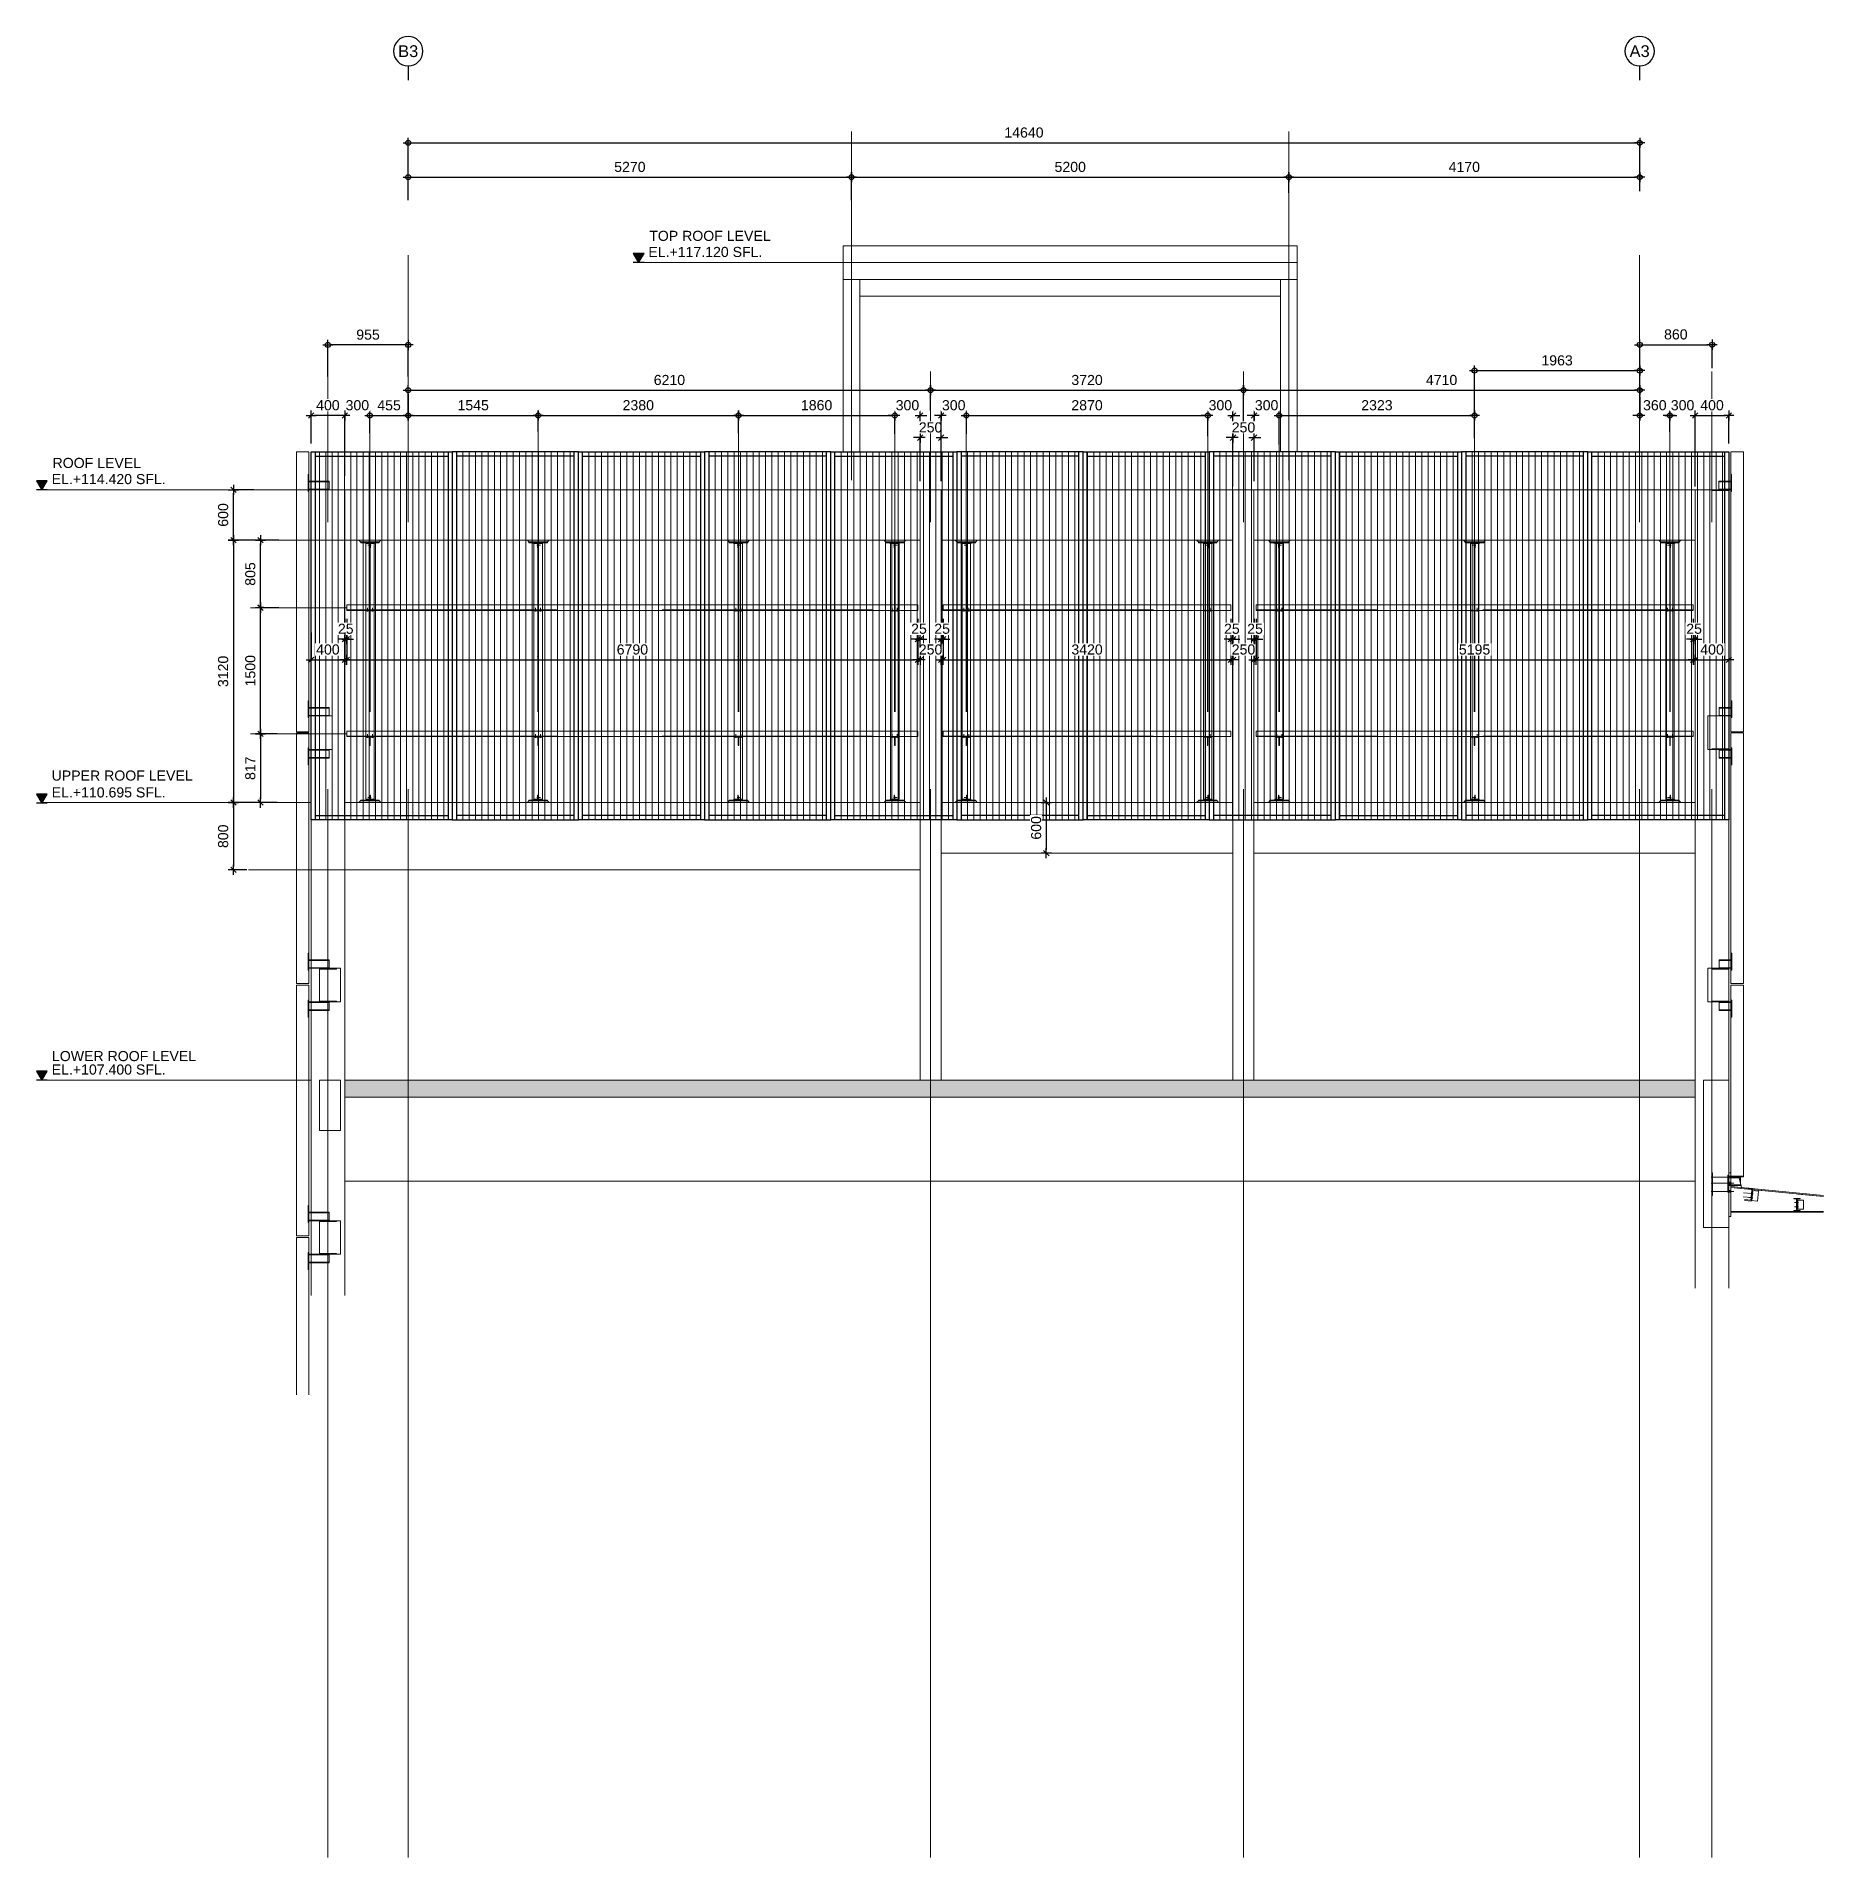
# Model space of a CAD drawing. Header units: millimetres. Extents: x 652937 to 1670132, y 1473552 to 2851037.
# Drawn here: x 663623.96 to 663645.21, y 1524551.75 to 1524573.4 of the extents above; entities that cross this region are included whole.
import ezdxf
from ezdxf.enums import TextEntityAlignment as Align

# ---------------------------------------------------------------- set-up
doc = ezdxf.new("R2010")
doc.units = ezdxf.units.MM
for name, pattern in [('Grid Line', [22.225, 12.7, -3.175, 3.175, -3.175]), ('HIDDEN', [0.375, 0.25, -0.125]), ('XKITLINE00', [0]), ('XKITLINE02', [4, 2, -2])]:
    doc.linetypes.add(name, pattern=pattern)
for name, color, linetype, lineweight in [('A-230-M_FLOOR', 7, 'Continuous', 25), ('A-GENM', 7, 'Continuous', 9), ('Bolt', 7, 'Continuous', 0), ('Part', 7, 'Continuous', 0), ('S-GRID', 7, 'Continuous', 9), ('Vertical Circulation', 7, 'Continuous', 9), ('Z-030-M_GRID', 7, 'Continuous', 9), ('Z-230-A_LEVEL', 7, 'Continuous', 9)]:
    doc.layers.add(name, color=color, linetype=linetype, lineweight=lineweight)
for name, color, linetype in [('CVA044__', 7, 'Continuous'), ('DIM', 7, 'Continuous'), ('HATCH', 7, 'Continuous'), ('S-DIM', 7, 'Continuous'), ('Stan-Dim', 7, 'Continuous')]:
    doc.layers.add(name, color=color, linetype=linetype)
doc.styles.add('ANGSANA', font='angsana.shx', dxfattribs={"width": 0.9})
doc.styles.add('Arial', font='arial.ttf')
doc.styles.add('CKST2', font='romans.shx', dxfattribs={"width": 0.8, "height": 4})
doc.dimstyles.new('Dim 40 - Cen', dxfattribs={"dimscale": 0.04, "dimtxt": 3, "dimasz": 1, "dimexe": 0, "dimexo": 1, "dimgap": 1.5, "dimtad": 1, "dimdec": 0, "dimlfac": 1000, "dimzin": 1, "dimdsep": 46, "dimtxsty": 'Arial', "dimblk": 'CEN1', "dimcen": 0.09, "dimclrd": 7, "dimclre": 7, "dimclrt": 7, "dimadec": 0, "dimazin": 0, "dimtfac": 1, "dimtdec": 0, "dimtix": 1, "dimtofl": 0, "dimtmove": 2, "dimatfit": 3, "dimfxl": 1, "dimtfill": 1, "dimtolj": 1, "dimtzin": 0, "dimarcsym": 1})
doc.dimstyles.new('Dim 40 - Cen-End', dxfattribs={"dimscale": 0.04, "dimtxt": 3, "dimasz": 1, "dimexe": 0, "dimexo": 1, "dimgap": 1.5, "dimtad": 1, "dimdec": 0, "dimlfac": 1000, "dimzin": 1, "dimdsep": 46, "dimtxsty": 'Arial', "dimblk1": 'CEN1', "dimblk2": 'END', "dimsah": 1, "dimcen": 0.09, "dimclrd": 7, "dimclre": 7, "dimclrt": 7, "dimadec": 0, "dimazin": 0, "dimtfac": 1, "dimtdec": 0, "dimtix": 1, "dimtofl": 0, "dimtmove": 2, "dimatfit": 3, "dimfxl": 1, "dimtfill": 1, "dimtolj": 1, "dimtzin": 0, "dimarcsym": 1})
doc.dimstyles.new('Dim 40 - End', dxfattribs={"dimscale": 0.04, "dimtxt": 3, "dimasz": 1, "dimexe": 0, "dimexo": 2.5, "dimgap": 1.5, "dimtad": 1, "dimdec": 0, "dimlfac": 1000, "dimzin": 1, "dimdsep": 46, "dimtxsty": 'Arial', "dimblk": 'END', "dimcen": 0.09, "dimclrd": 7, "dimclre": 7, "dimclrt": 7, "dimadec": 0, "dimazin": 0, "dimtfac": 1, "dimtdec": 0, "dimtix": 1, "dimtofl": 0, "dimtmove": 2, "dimatfit": 3, "dimfxl": 1, "dimtfill": 1, "dimtfillclr": 256, "dimtolj": 1, "dimtzin": 0, "dimarcsym": 0})

msp = doc.modelspace()

# ---------------------------------------------------------------- texts
at = {"layer": 'CVA044__', "color": 7, "style": 'Arial'}
for s, p in [('TOP ROOF LEVEL', (663631.2479, 1524570.9663)), ('ROOF LEVEL', (663624.1544, 1524568.2663)), ('UPPER ROOF LEVEL', (663624.1438, 1524564.55)), ('LOWER ROOF LEVEL', (663624.1473, 1524561.2148))]:
    msp.add_text(s, height=0.12, dxfattribs=at).set_placement(p)

# ---------------------------------------------------------------- blocks, each defined once
blk = doc.blocks.new('*A26552242')
at = {"layer": 'Part', "color": 7, "linetype": 'XKITLINE00', "lineweight": 0}
for p, q in [((885.174229, 180.072396), (885.174229, 163.422396)), ((885.924229, 180.072396), (885.174229, 180.072396)), ((885.924229, 180.072396), (885.924229, 163.422396)), ((885.174229, 163.422396), (885.924229, 163.422396)), ((885.174229, 163.372396), (885.174229, 148.472396)), ((885.924229, 163.372396), (885.174229, 163.372396)), ((885.924229, 163.372396), (885.924229, 148.472396)), ((885.174229, 148.472396), (885.924229, 148.472396)), ((885.174229, 148.372396), (885.174229, 136.972396)), ((885.924229, 148.372396), (885.174229, 148.372396)), ((885.924229, 148.372396), (885.924229, 136.972396)), ((885.174229, 136.972396), (885.924229, 136.972396))]:
    blk.add_line(p, q, dxfattribs=at)
blk = doc.blocks.new('*A26562243')
at = {"layer": 'Part', "color": 7, "linetype": 'XKITLINE00', "lineweight": 0}
for p, q in [((883.799204, 147.372396), (883.799204, 149.372396)), ((883.799204, 149.372396), (885.049204, 149.372396)), ((885.049204, 149.372396), (885.049204, 147.372396)), ((885.049204, 147.372396), (883.799204, 147.372396))]:
    blk.add_line(p, q, dxfattribs=at)
blk = doc.blocks.new('*A26572244')
at = {"layer": 'Part', "color": 7, "linetype": 'XKITLINE00', "lineweight": 0}
for p, q in [((883.799204, 162.372396), (883.799204, 164.372396)), ((883.799204, 164.372396), (885.049204, 164.372396)), ((885.049204, 164.372396), (885.049204, 162.372396)), ((885.049204, 162.372396), (883.799204, 162.372396))]:
    blk.add_line(p, q, dxfattribs=at)
blk = doc.blocks.new('*A26582245')
at = {"layer": 'Part', "color": 7, "linetype": 'XKITLINE02', "lineweight": 0}
for p, q in [((884.474108, 149.872396), (884.474108, 149.372396)), ((885.049204, 149.872396), (884.474108, 149.872396)), ((885.174108, 149.834896), (884.474108, 149.834896)), ((885.174108, 149.409896), (884.474108, 149.409896)), ((885.174108, 149.872396), (885.174108, 149.372396)), ((885.049204, 149.372396), (884.474108, 149.372396))]:
    blk.add_line(p, q, dxfattribs=at)
at = {"layer": 'Part', "color": 7, "linetype": 'XKITLINE00', "lineweight": 0}
for p, q in [((885.174108, 149.872396), (885.049204, 149.872396)), ((885.174108, 149.372396), (885.049204, 149.372396))]:
    blk.add_line(p, q, dxfattribs=at)
blk = doc.blocks.new('*A26592246')
at = {"layer": 'Part', "color": 7, "linetype": 'XKITLINE00', "lineweight": 0}
for p, q in [((885.174229, 150.272396), (885.174091, 150.272396)), ((885.174091, 150.272396), (885.174126, 150.272396)), ((885.174091, 150.272396), (885.174091, 149.272396)), ((885.174091, 149.272396), (885.174229, 149.272396)), ((885.174091, 149.272396), (885.174126, 149.272396))]:
    blk.add_line(p, q, dxfattribs=at)
at = {"layer": 'Part', "color": 7, "linetype": 'XKITLINE02', "lineweight": 0}
for p, q in [((885.174126, 149.272396), (885.174126, 150.272396)), ((885.224126, 150.272396), (885.174229, 150.272396)), ((885.224126, 150.272396), (885.224091, 150.272396)), ((885.224091, 150.272396), (885.224091, 149.272396)), ((885.224126, 149.272396), (885.224126, 150.272396)), ((885.224126, 149.272396), (885.174126, 149.272396)), ((885.224091, 149.272396), (885.224126, 149.272396))]:
    blk.add_line(p, q, dxfattribs=at)
blk = doc.blocks.new('*A26602247')
at = {"layer": 'Part', "color": 7, "linetype": 'XKITLINE02', "lineweight": 0}
for p, q in [((884.049201, 149.372396), (885.049201, 149.372396)), ((884.049201, 149.372396), (884.049201, 149.322396)), ((884.049201, 149.322396), (885.049201, 149.322396)), ((885.049201, 149.372396), (885.049201, 149.322396))]:
    blk.add_line(p, q, dxfattribs=at)
blk = doc.blocks.new('*A26642251')
at = {"layer": 'Part', "color": 7, "linetype": 'XKITLINE02', "lineweight": 0}
for p, q in [((884.474108, 164.872396), (884.474108, 164.372396)), ((885.049204, 164.872396), (884.474108, 164.872396)), ((885.174108, 164.834896), (884.474108, 164.834896)), ((885.174108, 164.872396), (885.174108, 164.372396)), ((885.174108, 164.409896), (884.474108, 164.409896)), ((885.049204, 164.372396), (884.474108, 164.372396))]:
    blk.add_line(p, q, dxfattribs=at)
at = {"layer": 'Part', "color": 7, "linetype": 'XKITLINE00', "lineweight": 0}
for p, q in [((885.174108, 164.872396), (885.049204, 164.872396)), ((885.174108, 164.372396), (885.049204, 164.372396))]:
    blk.add_line(p, q, dxfattribs=at)
blk = doc.blocks.new('*A26662253')
at = {"layer": 'Part', "color": 7, "linetype": 'XKITLINE00', "lineweight": 0}
for p, q in [((885.174229, 165.272396), (885.174091, 165.272396)), ((885.174091, 165.272396), (885.174126, 165.272396)), ((885.174091, 165.272396), (885.174091, 164.272396)), ((885.174091, 164.272396), (885.174229, 164.272396)), ((885.174091, 164.272396), (885.174126, 164.272396))]:
    blk.add_line(p, q, dxfattribs=at)
at = {"layer": 'Part', "color": 7, "linetype": 'XKITLINE02', "lineweight": 0}
for p, q in [((885.174126, 164.272396), (885.174126, 165.272396)), ((885.224126, 165.272396), (885.174229, 165.272396)), ((885.224126, 165.272396), (885.224091, 165.272396)), ((885.224091, 165.272396), (885.224091, 164.272396)), ((885.224126, 164.272396), (885.224126, 165.272396)), ((885.224126, 164.272396), (885.174126, 164.272396)), ((885.224091, 164.272396), (885.224126, 164.272396))]:
    blk.add_line(p, q, dxfattribs=at)
blk = doc.blocks.new('*A26672254')
at = {"layer": 'Part', "color": 7, "linetype": 'XKITLINE00', "lineweight": 0}
for p, q in [((885.174229, 162.472396), (885.174091, 162.472396)), ((885.174091, 162.472396), (885.174126, 162.472396)), ((885.174091, 162.472396), (885.174091, 161.472396)), ((885.174091, 161.472396), (885.174229, 161.472396)), ((885.174091, 161.472396), (885.174126, 161.472396))]:
    blk.add_line(p, q, dxfattribs=at)
at = {"layer": 'Part', "color": 7, "linetype": 'XKITLINE02', "lineweight": 0}
for p, q in [((885.174126, 161.472396), (885.174126, 162.472396)), ((885.224126, 162.472396), (885.174229, 162.472396)), ((885.224126, 162.472396), (885.224091, 162.472396)), ((885.224091, 162.472396), (885.224091, 161.472396)), ((885.224126, 161.472396), (885.224126, 162.472396)), ((885.224126, 161.472396), (885.174126, 161.472396)), ((885.224091, 161.472396), (885.224126, 161.472396))]:
    blk.add_line(p, q, dxfattribs=at)
blk = doc.blocks.new('*A26682255')
at = {"layer": 'Part', "color": 7, "linetype": 'XKITLINE02', "lineweight": 0}
for p, q in [((884.474108, 162.372396), (884.474108, 161.872396)), ((885.049201, 162.372396), (884.474108, 162.372396)), ((885.174108, 162.334896), (884.474108, 162.334896)), ((885.174108, 161.909896), (884.474108, 161.909896)), ((885.049204, 161.872396), (884.474108, 161.872396)), ((885.174108, 162.372396), (885.174108, 161.872396))]:
    blk.add_line(p, q, dxfattribs=at)
at = {"layer": 'Part', "color": 7, "linetype": 'XKITLINE00', "lineweight": 0}
for p, q in [((885.174108, 162.372396), (885.049201, 162.372396)), ((885.174108, 161.872396), (885.049204, 161.872396))]:
    blk.add_line(p, q, dxfattribs=at)
blk = doc.blocks.new('*A26692256')
at = {"layer": 'Part', "color": 7, "linetype": 'XKITLINE02', "lineweight": 0}
for p, q in [((884.049201, 162.422396), (885.049201, 162.422396)), ((884.049201, 162.422396), (884.049201, 162.372396)), ((885.049201, 162.422396), (885.049201, 162.372396)), ((884.049201, 162.372396), (885.049201, 162.372396))]:
    blk.add_line(p, q, dxfattribs=at)
blk = doc.blocks.new('*A26732260')
at = {"layer": 'Part', "color": 7, "linetype": 'XKITLINE00', "lineweight": 0}
for p, q in [((801.279204, 147.372396), (801.279204, 149.372396)), ((801.279204, 149.372396), (802.529204, 149.372396)), ((802.529204, 149.372396), (802.529204, 147.372396)), ((802.529204, 147.372396), (801.279204, 147.372396))]:
    blk.add_line(p, q, dxfattribs=at)
blk = doc.blocks.new('*A26972283')
at = {"layer": 'Part', "color": 7, "linetype": 'XKITLINE02', "lineweight": 0}
for p, q in [((802.279258, 132.422396), (801.279258, 132.422396)), ((801.279258, 132.422396), (801.279258, 132.372396)), ((802.279258, 132.372396), (801.279258, 132.372396)), ((802.279258, 132.422396), (802.279258, 132.372396))]:
    blk.add_line(p, q, dxfattribs=at)
blk = doc.blocks.new('*A26982284')
at = {"layer": 'Part', "color": 7, "linetype": 'XKITLINE02', "lineweight": 0}
for p, q in [((802.279258, 149.372396), (801.279258, 149.372396)), ((801.279258, 149.372396), (801.279258, 149.322396)), ((802.279258, 149.322396), (801.279258, 149.322396)), ((802.279258, 149.372396), (802.279258, 149.322396))]:
    blk.add_line(p, q, dxfattribs=at)
blk = doc.blocks.new('*A26992285')
at = {"layer": 'Part', "color": 7, "linetype": 'XKITLINE02', "lineweight": 0}
for p, q in [((802.279258, 147.422396), (801.279258, 147.422396)), ((801.279258, 147.422396), (801.279258, 147.372396)), ((802.279258, 147.372396), (801.279258, 147.372396)), ((802.279258, 147.422396), (802.279258, 147.372396))]:
    blk.add_line(p, q, dxfattribs=at)
blk = doc.blocks.new('*A27002286')
at = {"layer": 'Part', "color": 7, "linetype": 'XKITLINE02', "lineweight": 0}
for p, q in [((802.279258, 134.372396), (801.279258, 134.372396)), ((801.279258, 134.372396), (801.279258, 134.322396)), ((802.279258, 134.322396), (801.279258, 134.322396)), ((802.279258, 134.372396), (802.279258, 134.322396))]:
    blk.add_line(p, q, dxfattribs=at)
blk = doc.blocks.new('*A27042290')
at = {"layer": 'Part', "color": 7, "linetype": 'XKITLINE00', "lineweight": 0}
for p, q in [((800.649217, 180.072396), (799.899217, 180.072396)), ((799.899217, 180.072396), (799.899217, 163.422396)), ((800.649217, 163.422396), (800.649217, 180.072396)), ((799.899217, 163.422396), (800.649217, 163.422396)), ((800.649217, 163.372396), (799.899217, 163.372396)), ((799.899217, 163.372396), (799.899217, 148.472396)), ((800.649217, 148.472396), (800.649217, 163.372396)), ((799.899217, 148.472396), (800.649217, 148.472396)), ((800.649217, 148.372396), (799.899217, 148.372396)), ((799.899217, 148.372396), (799.899217, 133.472396)), ((800.649217, 133.472396), (800.649217, 148.372396)), ((799.899217, 133.472396), (800.649217, 133.472396)), ((800.649217, 133.372396), (799.899217, 133.372396)), ((799.899217, 133.372396), (799.899217, 124.01263)), ((800.649217, 133.372396), (800.649217, 124.01263))]:
    blk.add_line(p, q, dxfattribs=at)
blk = doc.blocks.new('*A27062292')
at = {"layer": 'Part', "color": 7, "linetype": 'XKITLINE02', "lineweight": 0}
for p, q in [((800.599217, 135.272396), (800.599252, 135.272396)), ((800.599217, 134.272396), (800.599217, 135.272396)), ((800.599217, 135.272396), (800.649252, 135.272396)), ((800.599252, 134.272396), (800.599217, 134.272396)), ((800.599217, 134.272396), (800.649252, 134.272396)), ((800.599252, 135.272396), (800.599252, 134.272396)), ((800.649217, 134.272396), (800.649217, 135.272396)), ((800.649252, 134.272396), (800.649252, 135.272396))]:
    blk.add_line(p, q, dxfattribs=at)
blk = doc.blocks.new('*A27072293')
at = {"layer": 'Part', "color": 7, "linetype": 'XKITLINE00', "lineweight": 0}
for p, q in [((800.649234, 134.872396), (801.279204, 134.872396)), ((800.649234, 134.834896), (801.279204, 134.834896)), ((800.649234, 134.409896), (801.279204, 134.409896)), ((800.649234, 134.372396), (801.279204, 134.372396))]:
    blk.add_line(p, q, dxfattribs=at)
at = {"layer": 'Part', "color": 7, "linetype": 'XKITLINE02', "lineweight": 0}
for p, q in [((800.649234, 134.872396), (800.649234, 134.372396)), ((801.279204, 134.872396), (801.849234, 134.872396)), ((801.279204, 134.834896), (801.849234, 134.834896)), ((801.279204, 134.409896), (801.849234, 134.409896)), ((801.279204, 134.372396), (801.849234, 134.372396)), ((801.849234, 134.872396), (801.849234, 134.372396))]:
    blk.add_line(p, q, dxfattribs=at)
blk = doc.blocks.new('*A27082294')
at = {"layer": 'Part', "color": 7, "linetype": 'XKITLINE02', "lineweight": 0}
for p, q in [((800.599217, 132.472396), (800.599252, 132.472396)), ((800.599217, 131.472396), (800.599217, 132.472396)), ((800.599217, 132.472396), (800.649252, 132.472396)), ((800.599252, 132.472396), (800.599252, 131.472396)), ((800.649217, 131.472396), (800.649217, 132.472396)), ((800.649252, 131.472396), (800.649252, 132.472396)), ((800.599252, 131.472396), (800.599217, 131.472396)), ((800.599217, 131.472396), (800.649252, 131.472396))]:
    blk.add_line(p, q, dxfattribs=at)
blk = doc.blocks.new('*A27092295')
at = {"layer": 'Part', "color": 7, "linetype": 'XKITLINE00', "lineweight": 0}
for p, q in [((800.649234, 132.372396), (801.279204, 132.372396)), ((800.649234, 132.334896), (801.279204, 132.334896)), ((800.649234, 131.909896), (801.279204, 131.909896)), ((800.649234, 131.872396), (801.279204, 131.872396))]:
    blk.add_line(p, q, dxfattribs=at)
at = {"layer": 'Part', "color": 7, "linetype": 'XKITLINE02', "lineweight": 0}
for p, q in [((800.649234, 132.372396), (800.649234, 131.872396)), ((801.279204, 132.372396), (801.849234, 132.372396)), ((801.279204, 132.334896), (801.849234, 132.334896)), ((801.849234, 132.372396), (801.849234, 131.872396)), ((801.279204, 131.909896), (801.849234, 131.909896)), ((801.279204, 131.872396), (801.849234, 131.872396))]:
    blk.add_line(p, q, dxfattribs=at)
blk = doc.blocks.new('*A27102296')
at = {"layer": 'Part', "color": 7, "linetype": 'XKITLINE02', "lineweight": 0}
for p, q in [((800.599217, 147.472396), (800.599252, 147.472396)), ((800.599217, 146.472396), (800.599217, 147.472396)), ((800.599217, 147.472396), (800.649252, 147.472396)), ((800.599252, 147.472396), (800.599252, 146.472396)), ((800.649217, 146.472396), (800.649217, 147.472396)), ((800.649252, 146.472396), (800.649252, 147.472396)), ((800.599252, 146.472396), (800.599217, 146.472396)), ((800.599217, 146.472396), (800.649252, 146.472396))]:
    blk.add_line(p, q, dxfattribs=at)
blk = doc.blocks.new('*A27112297')
at = {"layer": 'Part', "color": 7, "linetype": 'XKITLINE00', "lineweight": 0}
for p, q in [((800.649234, 147.372396), (801.279204, 147.372396)), ((800.649234, 147.334896), (801.279204, 147.334896)), ((800.649234, 146.909896), (801.279204, 146.909896)), ((800.649234, 146.872396), (801.279204, 146.872396))]:
    blk.add_line(p, q, dxfattribs=at)
at = {"layer": 'Part', "color": 7, "linetype": 'XKITLINE02', "lineweight": 0}
for p, q in [((800.649234, 147.372396), (800.649234, 146.872396)), ((801.279204, 147.372396), (801.849234, 147.372396)), ((801.279204, 147.334896), (801.849234, 147.334896)), ((801.849234, 147.372396), (801.849234, 146.872396)), ((801.279204, 146.909896), (801.849234, 146.909896)), ((801.279204, 146.872396), (801.849234, 146.872396))]:
    blk.add_line(p, q, dxfattribs=at)
blk = doc.blocks.new('*A27122298')
at = {"layer": 'Part', "color": 7, "linetype": 'XKITLINE02', "lineweight": 0}
for p, q in [((800.599217, 150.272396), (800.599252, 150.272396)), ((800.599217, 149.272396), (800.599217, 150.272396)), ((800.599217, 150.272396), (800.649252, 150.272396)), ((800.599252, 150.272396), (800.599252, 149.272396)), ((800.649217, 149.272396), (800.649217, 150.272396)), ((800.649252, 149.272396), (800.649252, 150.272396)), ((800.599252, 149.272396), (800.599217, 149.272396)), ((800.599217, 149.272396), (800.649252, 149.272396))]:
    blk.add_line(p, q, dxfattribs=at)
blk = doc.blocks.new('*A27132299')
at = {"layer": 'Part', "color": 7, "linetype": 'XKITLINE00', "lineweight": 0}
for p, q in [((800.649234, 149.872396), (801.279204, 149.872396)), ((800.649234, 149.834896), (801.279204, 149.834896)), ((800.649234, 149.409896), (801.279204, 149.409896)), ((800.649234, 149.372396), (801.279204, 149.372396))]:
    blk.add_line(p, q, dxfattribs=at)
at = {"layer": 'Part', "color": 7, "linetype": 'XKITLINE02', "lineweight": 0}
for p, q in [((800.649234, 149.872396), (800.649234, 149.372396)), ((801.279204, 149.872396), (801.849234, 149.872396)), ((801.279204, 149.834896), (801.849234, 149.834896)), ((801.279204, 149.409896), (801.849234, 149.409896)), ((801.849234, 149.872396), (801.849234, 149.372396)), ((801.279204, 149.372396), (801.849234, 149.372396))]:
    blk.add_line(p, q, dxfattribs=at)
blk = doc.blocks.new('*A27142300')
at = {"layer": 'Part', "color": 7, "linetype": 'XKITLINE00', "lineweight": 0}
for p, q in [((800.649234, 162.372396), (801.279204, 162.372396)), ((800.649234, 162.334896), (801.279204, 162.334896)), ((800.649234, 161.909896), (801.279204, 161.909896)), ((800.649234, 161.872396), (801.279204, 161.872396))]:
    blk.add_line(p, q, dxfattribs=at)
at = {"layer": 'Part', "color": 7, "linetype": 'XKITLINE02', "lineweight": 0}
for p, q in [((800.649234, 162.372396), (800.649234, 161.872396)), ((801.279204, 162.372396), (801.849234, 162.372396)), ((801.279204, 162.334896), (801.849234, 162.334896)), ((801.279204, 161.909896), (801.849234, 161.909896)), ((801.279204, 161.872396), (801.849234, 161.872396)), ((801.849234, 162.372396), (801.849234, 161.872396))]:
    blk.add_line(p, q, dxfattribs=at)
blk = doc.blocks.new('*A27152301')
at = {"layer": 'Part', "color": 7, "linetype": 'XKITLINE02', "lineweight": 0}
for p, q in [((800.599217, 162.472396), (800.599252, 162.472396)), ((800.599217, 161.472396), (800.599217, 162.472396)), ((800.599217, 162.472396), (800.649252, 162.472396)), ((800.599252, 162.472396), (800.599252, 161.472396)), ((800.649217, 161.472396), (800.649217, 162.472396)), ((800.649252, 161.472396), (800.649252, 162.472396)), ((800.599252, 161.472396), (800.599217, 161.472396)), ((800.599217, 161.472396), (800.649252, 161.472396))]:
    blk.add_line(p, q, dxfattribs=at)
blk = doc.blocks.new('*A27162302')
at = {"layer": 'Part', "color": 7, "linetype": 'XKITLINE02', "lineweight": 0}
for p, q in [((800.599217, 165.272396), (800.599252, 165.272396)), ((800.599217, 164.272396), (800.599217, 165.272396)), ((800.599217, 165.272396), (800.649252, 165.272396)), ((800.599252, 165.272396), (800.599252, 164.272396)), ((800.649217, 164.272396), (800.649217, 165.272396)), ((800.649252, 164.272396), (800.649252, 165.272396)), ((800.599252, 164.272396), (800.599217, 164.272396)), ((800.599217, 164.272396), (800.649252, 164.272396))]:
    blk.add_line(p, q, dxfattribs=at)
blk = doc.blocks.new('*A27172303')
at = {"layer": 'Part', "color": 7, "linetype": 'XKITLINE00', "lineweight": 0}
for p, q in [((800.649234, 164.872396), (801.279204, 164.872396)), ((800.649234, 164.834896), (801.279204, 164.834896)), ((800.649234, 164.409896), (801.279204, 164.409896)), ((800.649234, 164.372396), (801.279204, 164.372396))]:
    blk.add_line(p, q, dxfattribs=at)
at = {"layer": 'Part', "color": 7, "linetype": 'XKITLINE02', "lineweight": 0}
for p, q in [((800.649234, 164.872396), (800.649234, 164.372396)), ((801.279204, 164.872396), (801.849234, 164.872396)), ((801.279204, 164.834896), (801.849234, 164.834896)), ((801.849234, 164.872396), (801.849234, 164.372396)), ((801.279204, 164.409896), (801.849234, 164.409896)), ((801.279204, 164.372396), (801.849234, 164.372396))]:
    blk.add_line(p, q, dxfattribs=at)
blk = doc.blocks.new('*A27182304')
at = {"layer": 'Part', "color": 7, "linetype": 'XKITLINE02', "lineweight": 0}
for p, q in [((800.599217, 178.722396), (800.599252, 178.722396)), ((800.599217, 177.722396), (800.599217, 178.722396)), ((800.599217, 178.722396), (800.649252, 178.722396)), ((800.599252, 178.722396), (800.599252, 177.722396)), ((800.649217, 177.722396), (800.649217, 178.722396)), ((800.649252, 177.722396), (800.649252, 178.722396)), ((800.599252, 177.722396), (800.599217, 177.722396)), ((800.599217, 177.722396), (800.649252, 177.722396))]:
    blk.add_line(p, q, dxfattribs=at)
blk = doc.blocks.new('*A27192305')
at = {"layer": 'Part', "color": 7, "linetype": 'XKITLINE00', "lineweight": 0}
for p, q in [((800.649234, 178.322396), (801.279205, 178.322396)), ((800.649234, 178.284896), (801.279205, 178.284896)), ((800.649234, 177.859896), (801.279205, 177.859896)), ((800.649234, 177.822396), (801.279205, 177.822396))]:
    blk.add_line(p, q, dxfattribs=at)
at = {"layer": 'Part', "color": 7, "linetype": 'XKITLINE02', "lineweight": 0}
for p, q in [((800.649234, 178.322396), (800.649234, 177.822396)), ((801.279205, 178.322396), (801.849234, 178.322396)), ((801.279205, 178.284896), (801.849234, 178.284896)), ((801.279205, 177.859896), (801.849234, 177.859896)), ((801.279205, 177.822396), (801.849234, 177.822396)), ((801.849234, 178.322396), (801.849234, 177.822396))]:
    blk.add_line(p, q, dxfattribs=at)
blk = doc.blocks.new('*A27212307')
at = {"layer": 'Part', "color": 7, "linetype": 'XKITLINE00', "lineweight": 0}
for p, q in [((801.279204, 132.372396), (801.279204, 134.372396)), ((801.279204, 134.372396), (802.529204, 134.372396)), ((802.529204, 134.372396), (802.529204, 132.372396)), ((802.529204, 132.372396), (801.279204, 132.372396))]:
    blk.add_line(p, q, dxfattribs=at)
blk = doc.blocks.new('*A27222308')
at = {"layer": 'Part', "color": 7, "linetype": 'XKITLINE00', "lineweight": 0}
for p, q in [((801.279204, 139.722396), (801.279204, 142.722396)), ((801.279204, 142.722396), (802.529204, 142.722396)), ((802.529204, 142.722396), (802.529204, 139.722396)), ((802.529204, 139.722396), (801.279204, 139.722396))]:
    blk.add_line(p, q, dxfattribs=at)
blk = doc.blocks.new('*A27272313')
at = {"layer": 'Part', "color": 7, "linetype": 'XKITLINE00', "lineweight": 0}
for p, q in [((883.549204, 133.972396), (883.549204, 142.722396)), ((883.549204, 142.722396), (885.049204, 142.722396)), ((885.049204, 142.722396), (885.049204, 133.972396)), ((885.049204, 133.972396), (883.549204, 133.972396))]:
    blk.add_line(p, q, dxfattribs=at)
blk = doc.blocks.new('*A27282314')
at = {"layer": 'Part', "color": 7, "linetype": 'XKITLINE00', "lineweight": 0}
for p, q in [((885.174204, 136.336004), (885.174204, 136.411357)), ((885.174204, 136.411357), (890.681996, 135.875964)), ((890.681996, 135.80061), (885.174204, 136.336004))]:
    blk.add_line(p, q, dxfattribs=at)
blk = doc.blocks.new('*A27292315')
at = {"layer": 'Part', "color": 7, "linetype": 'XKITLINE02', "lineweight": 0}
for p, q in [((885.174204, 134.922407), (885.174211, 136.336001)), ((885.174211, 136.336001), (890.681996, 135.800793)), ((890.681996, 134.922407), (885.174204, 134.922407))]:
    blk.add_line(p, q, dxfattribs=at)
blk = doc.blocks.new('*A27302316')
at = {"layer": 'Part', "color": 7, "linetype": 'XKITLINE00', "lineweight": 0}
for p, q in [((885.174204, 134.872407), (885.174204, 134.922407)), ((885.174204, 134.922407), (890.681996, 134.922407)), ((890.681996, 134.872407), (885.174204, 134.872407))]:
    blk.add_line(p, q, dxfattribs=at)
blk = doc.blocks.new('*A27312317')
at = {"layer": 'Part', "color": 7, "linetype": 'XKITLINE02', "lineweight": 0}
for p, q in [((886.009823, 135.626661), (886.005005, 135.576894)), ((886.005005, 135.576894), (886.37826, 135.540756)), ((886.353218, 135.593414), (886.009823, 135.626661)), ((886.072462, 136.273636), (886.07728, 136.323403)), ((886.415856, 136.240389), (886.072462, 136.273636)), ((886.07728, 136.323403), (886.450535, 136.287266)), ((886.353218, 135.593414), (886.408629, 136.165738)), ((886.37826, 135.540756), (886.438489, 136.162847)), ((886.408629, 136.165738), (886.415856, 136.240389)), ((886.438489, 136.162847), (886.408629, 136.165738)), ((886.450535, 136.287266), (886.438489, 136.162847))]:
    blk.add_line(p, q, dxfattribs=at)
blk = doc.blocks.new('*A27322318')
at = {"layer": 'Part', "color": 7, "linetype": 'XKITLINE02', "lineweight": 0}
for p, q in [((889.280654, 135.697407), (888.905654, 135.697407)), ((888.905654, 135.697407), (888.905654, 135.662407)), ((888.905654, 135.662407), (889.080654, 135.662407)), ((889.080654, 135.662407), (889.080654, 134.982407)), ((889.105654, 134.982407), (889.105654, 135.662407)), ((889.105654, 135.662407), (889.280654, 135.662407)), ((889.280654, 135.662407), (889.280654, 135.697407)), ((889.080654, 134.982407), (888.905654, 134.982407)), ((888.905654, 134.982407), (888.905654, 134.947407)), ((888.905654, 134.947407), (889.280654, 134.947407)), ((889.280654, 134.982407), (889.105654, 134.982407)), ((889.280654, 134.947407), (889.280654, 134.982407))]:
    blk.add_line(p, q, dxfattribs=at)
blk = doc.blocks.new('*A27332319')
at = {"layer": 'Part', "color": 7, "linetype": 'XKITLINE00', "lineweight": 0}
for p, q in [((886.005005, 135.576894), (886.009823, 135.626661)), ((886.005005, 135.576894), (886.37826, 135.540756)), ((886.009823, 135.626661), (886.353218, 135.593414)), ((886.408629, 136.165738), (886.353218, 135.593414)), ((886.37826, 135.540756), (886.438489, 136.162847)), ((886.438489, 136.162847), (886.408629, 136.165738))]:
    blk.add_line(p, q, dxfattribs=at)
blk = doc.blocks.new('*A27342320')
at = {"layer": 'Part', "color": 7, "linetype": 'XKITLINE00', "lineweight": 0}
for p, q in [((888.905654, 135.662407), (888.905654, 135.697407)), ((888.905654, 135.697407), (889.280654, 135.697407)), ((889.080654, 135.662407), (888.905654, 135.662407)), ((889.080654, 134.982407), (889.080654, 135.662407)), ((889.105654, 135.662407), (889.105654, 134.982407)), ((889.280654, 135.662407), (889.105654, 135.662407)), ((889.280654, 135.697407), (889.280654, 135.662407)), ((888.905654, 134.947407), (888.905654, 134.982407)), ((888.905654, 134.982407), (889.080654, 134.982407)), ((889.280654, 134.947407), (888.905654, 134.947407)), ((889.105654, 134.982407), (889.280654, 134.982407)), ((889.280654, 134.982407), (889.280654, 134.947407))]:
    blk.add_line(p, q, dxfattribs=at)
blk = doc.blocks.new('*A27352321')
at = {"layer": 'Part', "color": 7, "linetype": 'XKITLINE02', "lineweight": 0}
for p, q in [((885.049252, 137.072396), (884.999217, 137.072396)), ((884.999217, 136.072396), (884.999217, 137.072396)), ((884.999252, 136.072396), (884.999252, 137.072396)), ((885.049252, 137.072396), (885.049217, 137.072396)), ((885.049217, 137.072396), (885.049217, 136.072396)), ((885.049252, 136.072396), (885.049252, 137.072396)), ((885.049252, 136.072396), (884.999217, 136.072396)), ((885.049217, 136.072396), (885.049252, 136.072396))]:
    blk.add_line(p, q, dxfattribs=at)
blk = doc.blocks.new('*A27362322')
at = {"layer": 'Part', "color": 7, "linetype": 'XKITLINE02', "lineweight": 0}
for p, q in [((885.174152, 137.022396), (885.874152, 137.022396)), ((885.174152, 137.022396), (885.174152, 136.972396)), ((885.174152, 136.972396), (885.874152, 136.972396)), ((885.874152, 137.022396), (885.874152, 136.972396))]:
    blk.add_line(p, q, dxfattribs=at)
blk = doc.blocks.new('*A27372323')
at = {"layer": 'Part', "color": 7, "linetype": 'XKITLINE02', "lineweight": 0}
for p, q in [((885.049239, 136.472396), (885.049239, 136.972396)), ((885.049239, 136.972396), (885.749239, 136.972396)), ((885.749239, 136.934896), (885.049239, 136.934896)), ((885.749239, 136.509896), (885.049239, 136.509896)), ((885.049239, 136.472396), (885.749239, 136.472396)), ((885.749239, 136.472396), (885.749239, 136.558339))]:
    blk.add_line(p, q, dxfattribs=at)
at = {"layer": 'Part', "color": 7, "linetype": 'XKITLINE00', "lineweight": 0}
blk.add_line((885.749239, 136.972396), (885.749239, 136.558339), dxfattribs=at)
blk = doc.blocks.new('*A27382324')
at = {"layer": 'Bolt', "color": 7, "linetype": 'XKITLINE02', "lineweight": 0}
for p, q in [((886.481731, 135.731637), (886.243238, 135.754643)), ((886.505736, 135.980482), (886.267243, 136.003488)), ((886.393926, 135.702433), (886.364065, 135.705313)), ((886.401127, 135.777086), (886.371266, 135.779967)), ((886.417931, 135.951278), (886.388069, 135.954158)), ((886.438713, 135.698112), (886.393921, 135.702433)), ((886.425132, 136.025931), (886.395271, 136.028812)), ((886.445915, 135.772766), (886.401122, 135.777087)), ((886.462718, 135.946957), (886.417926, 135.951278)), ((886.469919, 136.021611), (886.425127, 136.025932))]:
    blk.add_line(p, q, dxfattribs=at)
blk = doc.blocks.new('*A27392325')
at = {"layer": 'Bolt', "color": 7, "linetype": 'XKITLINE02', "lineweight": 0}
for p, q in [((889.190254, 135.447407), (888.950654, 135.447407)), ((889.105654, 135.484907), (889.080654, 135.484907)), ((889.105654, 135.409907), (889.080654, 135.409907)), ((889.150654, 135.484907), (889.105654, 135.484907)), ((889.150654, 135.409907), (889.105654, 135.409907)), ((889.190254, 135.197407), (888.950654, 135.197407)), ((889.105654, 135.234907), (889.080654, 135.234907)), ((889.105654, 135.159907), (889.080654, 135.159907)), ((889.150654, 135.234907), (889.105654, 135.234907)), ((889.150654, 135.159907), (889.105654, 135.159907))]:
    blk.add_line(p, q, dxfattribs=at)
blk = doc.blocks.new('*A27402326')
at = {"layer": 'Bolt'}
for points in [[(884.08, 136.91), (884.05, 136.91), (884.05, 137.01), (884.08, 137.01)], [(885.17, 136.91), (885.05, 136.91), (885.05, 137.01), (885.17, 137.01)]]:
    blk.add_hatch(color=7, dxfattribs=at).paths.add_polyline_path(points, flags=17)
at = {"layer": 'Bolt', "color": 7, "linetype": 'XKITLINE00', "lineweight": 0}
for p, q in [((884, 136.96), (885.35, 136.96)), ((884.05, 137.01), (884.08, 137.01)), ((884.05, 136.91), (884.08, 136.91)), ((885.05, 137.01), (885.17, 137.01)), ((885.05, 136.91), (885.17, 136.91))]:
    blk.add_line(p, q, dxfattribs=at)
at = {"layer": 'Bolt', "color": 7, "linetype": 'XKITLINE02', "lineweight": 0}
for p, q in [((884, 136.61), (885.35, 136.61)), ((884.05, 136.66), (884.08, 136.66)), ((884.05, 136.56), (884.08, 136.56)), ((885.05, 136.66), (885.17, 136.66)), ((885.05, 136.56), (885.17, 136.56)), ((884, 136.11), (885.35, 136.11)), ((884.05, 136.16), (884.08, 136.16)), ((884.05, 136.06), (884.08, 136.06)), ((885.05, 136.16), (885.17, 136.16)), ((885.05, 136.06), (885.17, 136.06))]:
    blk.add_line(p, q, dxfattribs=at)
blk = doc.blocks.new('*A27412327')
at = {"layer": 'Part', "color": 7, "linetype": 'XKITLINE02', "lineweight": 0}
for p, q in [((886.380658, 135.565574), (886.438478, 136.162782)), ((886.753912, 135.529437), (886.380658, 135.565574)), ((886.483268, 136.158446), (886.425448, 135.561238)), ((886.438478, 136.162782), (886.811732, 136.126644)), ((886.811732, 136.126644), (886.753912, 135.529437))]:
    blk.add_line(p, q, dxfattribs=at)
blk = doc.blocks.new('*A27422328')
at = {"layer": 'Part', "color": 7, "linetype": 'XKITLINE00', "lineweight": 0}
for p, q in [((886.438478, 136.162782), (886.380658, 135.565574)), ((886.753912, 135.529437), (886.380658, 135.565574)), ((886.483268, 136.158446), (886.425448, 135.561238)), ((886.811732, 136.126644), (886.438478, 136.162782)), ((886.811732, 136.126644), (886.753912, 135.529437))]:
    blk.add_line(p, q, dxfattribs=at)
blk = doc.blocks.new('*A27432329')
at = {"layer": 'Part', "color": 7, "linetype": 'XKITLINE02', "lineweight": 0}
for p, q in [((889.480654, 135.597407), (889.105654, 135.597407)), ((889.105654, 135.597407), (889.105654, 135.047407)), ((889.150654, 135.047407), (889.150654, 135.597407)), ((889.480654, 135.597407), (889.480654, 135.047407)), ((889.480654, 135.047407), (889.105654, 135.047407))]:
    blk.add_line(p, q, dxfattribs=at)
blk = doc.blocks.new('*A27442330')
at = {"layer": 'Part', "color": 7, "linetype": 'XKITLINE00', "lineweight": 0}
for p, q in [((889.480654, 135.597407), (889.105654, 135.597407)), ((889.105654, 135.597407), (889.105654, 135.047407)), ((889.150654, 135.597407), (889.150654, 135.047407)), ((889.480654, 135.047407), (889.480654, 135.597407)), ((889.105654, 135.047407), (889.480654, 135.047407))]:
    blk.add_line(p, q, dxfattribs=at)
blk = doc.blocks.new('*A27452331')
at = {"layer": 'Part', "color": 7, "linetype": 'XKITLINE00', "lineweight": 0}
for p, q in [((884.079212, 137.211379), (884.049212, 137.211379)), ((884.049212, 137.211379), (884.049212, 135.861379)), ((884.079212, 137.211379), (884.079212, 135.861379)), ((884.049212, 135.861379), (884.079212, 135.861379))]:
    blk.add_line(p, q, dxfattribs=at)
blk = doc.blocks.new('*A27462332')
at = {"layer": 'Part', "color": 7, "linetype": 'XKITLINE00', "lineweight": 0}
for p, q in [((885.674212, 136.911354), (885.174212, 136.911354)), ((885.793268, 136.351173), (885.674212, 136.911354))]:
    blk.add_line(p, q, dxfattribs=at)
at = {"layer": 'Part', "color": 7, "linetype": 'XKITLINE02', "lineweight": 0}
for p, q in [((885.174212, 136.411354), (885.174212, 136.911354)), ((885.793268, 136.351173), (885.174212, 136.411354))]:
    blk.add_line(p, q, dxfattribs=at)
blk = doc.blocks.new('*A27472333')
at = {"layer": 'Part', "color": 7, "linetype": 'XKITLINE00', "lineweight": 0}
for p, q in [((885.174212, 137.211379), (885.049212, 137.211379)), ((885.049212, 137.211379), (885.049212, 134.611379)), ((885.174212, 137.211379), (885.174212, 134.611379)), ((885.049212, 134.611379), (885.174212, 134.611379))]:
    blk.add_line(p, q, dxfattribs=at)
blk = doc.blocks.new('*A27482334')
at = {"layer": 'Bolt', "color": 7, "linetype": 'XKITLINE02', "lineweight": 0}
for p, q in [((886.397565, 135.739756), (885.899875, 135.787766)), ((886.42157, 135.988601), (885.92388, 136.03661)), ((886.393926, 135.702433), (886.364065, 135.705313)), ((886.401127, 135.777086), (886.371266, 135.779967)), ((886.417931, 135.951278), (886.388069, 135.954158)), ((886.425132, 136.025931), (886.395271, 136.028812))]:
    blk.add_line(p, q, dxfattribs=at)
blk = doc.blocks.new('*A27492335')
at = {"layer": 'Part', "color": 7, "linetype": 'XKITLINE00', "lineweight": 0}
for p, q in [((885.174229, 147.472396), (885.174091, 147.472396)), ((885.174091, 147.472396), (885.174126, 147.472396)), ((885.174091, 147.472396), (885.174091, 146.472396)), ((885.174091, 146.472396), (885.174229, 146.472396)), ((885.174091, 146.472396), (885.174126, 146.472396))]:
    blk.add_line(p, q, dxfattribs=at)
at = {"layer": 'Part', "color": 7, "linetype": 'XKITLINE02', "lineweight": 0}
for p, q in [((885.174126, 146.472396), (885.174126, 147.472396)), ((885.224126, 147.472396), (885.174229, 147.472396)), ((885.224126, 147.472396), (885.224091, 147.472396)), ((885.224091, 147.472396), (885.224091, 146.472396)), ((885.224126, 146.472396), (885.224126, 147.472396)), ((885.224126, 146.472396), (885.174126, 146.472396)), ((885.224091, 146.472396), (885.224126, 146.472396))]:
    blk.add_line(p, q, dxfattribs=at)
blk = doc.blocks.new('*A27502336')
at = {"layer": 'Part', "color": 7, "linetype": 'XKITLINE02', "lineweight": 0}
for p, q in [((884.049201, 147.422396), (885.049201, 147.422396)), ((884.049201, 147.422396), (884.049201, 147.372396)), ((884.049201, 147.372396), (885.049201, 147.372396)), ((885.049201, 147.422396), (885.049201, 147.372396))]:
    blk.add_line(p, q, dxfattribs=at)
blk = doc.blocks.new('*A27512337')
at = {"layer": 'Part', "color": 7, "linetype": 'XKITLINE02', "lineweight": 0}
for p, q in [((884.474108, 147.372396), (884.474108, 146.872396)), ((885.049201, 147.372396), (884.474108, 147.372396)), ((885.174108, 147.334896), (884.474108, 147.334896)), ((885.174108, 147.372396), (885.174108, 146.872396)), ((885.174108, 146.909896), (884.474108, 146.909896)), ((885.049204, 146.872396), (884.474108, 146.872396))]:
    blk.add_line(p, q, dxfattribs=at)
at = {"layer": 'Part', "color": 7, "linetype": 'XKITLINE00', "lineweight": 0}
for p, q in [((885.174108, 147.372396), (885.049201, 147.372396)), ((885.174108, 146.872396), (885.049204, 146.872396))]:
    blk.add_line(p, q, dxfattribs=at)
blk = doc.blocks.new('*A27552341')
at = {"layer": 'Part', "color": 7, "linetype": 'XKITLINE02', "lineweight": 0}
for p, q in [((884.459124, 178.322396), (884.459124, 177.822396)), ((885.049205, 178.322396), (884.459124, 178.322396)), ((885.159124, 178.284896), (884.459124, 178.284896)), ((885.159124, 177.859896), (884.459124, 177.859896)), ((885.049347, 177.822396), (884.459124, 177.822396)), ((885.159124, 178.322396), (885.159124, 177.822396))]:
    blk.add_line(p, q, dxfattribs=at)
at = {"layer": 'Part', "color": 7, "linetype": 'XKITLINE00', "lineweight": 0}
for p, q in [((885.159124, 178.322396), (885.049205, 178.322396)), ((885.159124, 177.822396), (885.049347, 177.822396))]:
    blk.add_line(p, q, dxfattribs=at)
blk = doc.blocks.new('*A27562342')
at = {"layer": 'Part', "color": 7, "linetype": 'XKITLINE00', "lineweight": 0}
for p, q in [((885.174229, 178.722396), (885.159107, 178.722396)), ((885.159107, 177.722396), (885.159107, 178.722396)), ((885.174229, 177.722396), (885.159107, 177.722396))]:
    blk.add_line(p, q, dxfattribs=at)
at = {"layer": 'Part', "color": 7, "linetype": 'XKITLINE02', "lineweight": 0}
for p, q in [((885.159141, 177.722396), (885.159141, 178.722396)), ((885.209141, 178.722396), (885.174229, 178.722396)), ((885.209141, 178.722396), (885.209107, 178.722396)), ((885.209107, 178.722396), (885.209107, 177.722396)), ((885.209141, 177.722396), (885.209141, 178.722396)), ((885.209141, 177.722396), (885.174229, 177.722396)), ((885.209107, 177.722396), (885.209141, 177.722396))]:
    blk.add_line(p, q, dxfattribs=at)
blk = doc.blocks.new('*A27572343')
at = {"layer": 'Part', "color": 7, "linetype": 'XKITLINE02', "lineweight": 0}
for p, q in [((884.048551, 177.822396), (885.048551, 177.822396)), ((884.048551, 177.822396), (884.048551, 177.772396)), ((884.048551, 177.772396), (885.048551, 177.772396)), ((885.048551, 177.822396), (885.048551, 177.772396))]:
    blk.add_line(p, q, dxfattribs=at)
blk = doc.blocks.new('CEN1')
at = {"color": 7}
for p, q in [((1.5, 0), (-1.5, 0)), ((0, 1.5), (0, -1.5))]:
    blk.add_line(p, q, dxfattribs=at)
blk.add_circle((0, 0), 0.75, dxfattribs=at)
blk = doc.blocks.new('*D2351')
at = {"color": 7, "lineweight": -2, "transparency": 16777216}
for p, q in [((663628.383, 1524571.657), (663628.383, 1524572.132)), ((663628.423, 1524572.132), (663642.983, 1524572.132)), ((663643.023, 1524571.657), (663643.023, 1524572.132))]:
    blk.add_line(p, q, dxfattribs=at)
at = {"layer": 'Defpoints', "color": 7, "transparency": 16777216}
for p in [(663643.023, 1524572.132), (663628.383, 1524571.617), (663643.023, 1524571.617)]:
    blk.add_point(p, dxfattribs=at)
at = {"color": 7, "lineweight": -2, "transparency": 16777216, "xscale": 0.04, "yscale": 0.04, "zscale": 0.04, "rotation": 180}
blk.add_blockref('CEN1', (663628.383, 1524572.132), dxfattribs=at)
at = {"color": 7, "lineweight": -2, "transparency": 16777216, "xscale": 0.04, "yscale": 0.04, "zscale": 0.04}
blk.add_blockref('CEN1', (663643.023, 1524572.132), dxfattribs=at)
at = {"color": 7, "transparency": 16777216, "insert": (663635.703, 1524572.254), "char_height": 0.12, "attachment_point": 5, "style": 'Arial', "bg_fill": 3, "box_fill_scale": 1.1, "bg_fill_color": 256, "bg_fill_true_color": 13158600, "bg_fill_transparency": 0}
blk.add_mtext('\\A1;14640', dxfattribs=at)
blk = doc.blocks.new('grid2')
at = {"layer": 'Stan-Dim', "color": 7}
blk.add_line((0, -4.87), (0, 0), dxfattribs=at)
blk.add_circle((0, -9.87), 5, dxfattribs=at)
at = {"layer": 'Stan-Dim', "color": 7, "style": 'CKST2', "width": 0.8}
blk.add_attdef('00', text='', height=4, dxfattribs=at).set_placement((0, -9.87), align=Align.MIDDLE_CENTER)
blk = doc.blocks.new('LEV-SEC')
blk.add_hatch(color=7).paths.add_polyline_path([(-1.62, 2.67), (0, 0), (1.62, 2.67)])
at = {"color": 7}
for p, q in [((-1.62, 2.67), (0, 0)), ((1.62, 2.67), (-1.62, 2.67)), ((1.62, 0), (-1.62, 0)), ((0, 0), (1.62, 2.67))]:
    blk.add_line(p, q, dxfattribs=at)
at = {"color": 7, "style": 'ANGSANA'}
blk.add_attdef('ELEVATION', text='', height=2.4, dxfattribs=at).set_placement((2.91, 2.21), align=Align.BOTTOM_LEFT)
blk = doc.blocks.new('*D2353')
at = {"color": 7, "lineweight": -2, "transparency": 16777216}
for p, q in [((663628.383, 1524571.449), (663628.383, 1524571.724)), ((663628.423, 1524571.724), (663633.613, 1524571.724)), ((663633.653, 1524571.449), (663633.653, 1524571.724))]:
    blk.add_line(p, q, dxfattribs=at)
at = {"layer": 'Defpoints', "color": 7, "transparency": 16777216}
for p in [(663633.653, 1524571.724), (663628.383, 1524571.409), (663633.653, 1524571.409)]:
    blk.add_point(p, dxfattribs=at)
at = {"color": 7, "lineweight": -2, "transparency": 16777216, "xscale": 0.04, "yscale": 0.04, "zscale": 0.04, "rotation": 180}
blk.add_blockref('CEN1', (663628.383, 1524571.724), dxfattribs=at)
at = {"color": 7, "lineweight": -2, "transparency": 16777216, "xscale": 0.04, "yscale": 0.04, "zscale": 0.04}
blk.add_blockref('CEN1', (663633.653, 1524571.724), dxfattribs=at)
at = {"color": 7, "transparency": 16777216, "insert": (663631.018, 1524571.845), "char_height": 0.12, "attachment_point": 5, "style": 'Arial', "bg_fill": 3, "box_fill_scale": 1.1, "bg_fill_color": 256, "bg_fill_true_color": 13158600, "bg_fill_transparency": 0}
blk.add_mtext('\\A1;5270', dxfattribs=at)
blk = doc.blocks.new('*D2354')
at = {"color": 7, "lineweight": -2, "transparency": 16777216}
for p, q in [((663633.653, 1524571.452), (663633.653, 1524571.724)), ((663633.693, 1524571.724), (663638.813, 1524571.724)), ((663638.853, 1524571.536), (663638.853, 1524571.724))]:
    blk.add_line(p, q, dxfattribs=at)
at = {"layer": 'Defpoints', "color": 7, "transparency": 16777216}
for p in [(663638.853, 1524571.724), (663638.853, 1524571.496), (663633.653, 1524571.412)]:
    blk.add_point(p, dxfattribs=at)
at = {"color": 7, "lineweight": -2, "transparency": 16777216, "xscale": 0.04, "yscale": 0.04, "zscale": 0.04, "rotation": 180}
blk.add_blockref('CEN1', (663633.653, 1524571.724), dxfattribs=at)
at = {"color": 7, "lineweight": -2, "transparency": 16777216, "xscale": 0.04, "yscale": 0.04, "zscale": 0.04}
blk.add_blockref('CEN1', (663638.853, 1524571.724), dxfattribs=at)
at = {"color": 7, "transparency": 16777216, "insert": (663636.253, 1524571.845), "char_height": 0.12, "attachment_point": 5, "style": 'Arial', "bg_fill": 3, "box_fill_scale": 1.1, "bg_fill_color": 256, "bg_fill_true_color": 13158600, "bg_fill_transparency": 0}
blk.add_mtext('\\A1;5200', dxfattribs=at)
blk = doc.blocks.new('*D2355')
at = {"color": 7, "lineweight": -2, "transparency": 16777216}
for p, q in [((663638.853, 1524571.536), (663638.853, 1524571.724)), ((663638.893, 1524571.724), (663642.983, 1524571.724)), ((663643.023, 1524571.559), (663643.023, 1524571.724))]:
    blk.add_line(p, q, dxfattribs=at)
at = {"layer": 'Defpoints', "color": 7, "transparency": 16777216}
for p in [(663643.023, 1524571.724), (663638.853, 1524571.496), (663643.023, 1524571.519)]:
    blk.add_point(p, dxfattribs=at)
at = {"color": 7, "lineweight": -2, "transparency": 16777216, "xscale": 0.04, "yscale": 0.04, "zscale": 0.04, "rotation": 180}
blk.add_blockref('CEN1', (663638.853, 1524571.724), dxfattribs=at)
at = {"color": 7, "lineweight": -2, "transparency": 16777216, "xscale": 0.04, "yscale": 0.04, "zscale": 0.04}
blk.add_blockref('CEN1', (663643.023, 1524571.724), dxfattribs=at)
at = {"color": 7, "transparency": 16777216, "insert": (663640.938, 1524571.845), "char_height": 0.12, "attachment_point": 5, "style": 'Arial', "bg_fill": 3, "box_fill_scale": 1.1, "bg_fill_color": 256, "bg_fill_true_color": 13158600, "bg_fill_transparency": 0}
blk.add_mtext('\\A1;4170', dxfattribs=at)
blk = doc.blocks.new('*D2356')
at = {"color": 7, "lineweight": -2, "transparency": 16777216}
for p, q in [((663628.383, 1524568.951), (663628.383, 1524569.191)), ((663628.423, 1524569.191), (663634.553, 1524569.191)), ((663634.593, 1524568.951), (663634.593, 1524569.191))]:
    blk.add_line(p, q, dxfattribs=at)
at = {"layer": 'Defpoints', "color": 7, "transparency": 16777216}
for p in [(663634.593, 1524569.191), (663628.383, 1524568.911), (663634.593, 1524568.911)]:
    blk.add_point(p, dxfattribs=at)
at = {"color": 7, "lineweight": -2, "transparency": 16777216, "xscale": 0.04, "yscale": 0.04, "zscale": 0.04, "rotation": 180}
blk.add_blockref('CEN1', (663628.383, 1524569.191), dxfattribs=at)
at = {"color": 7, "lineweight": -2, "transparency": 16777216, "xscale": 0.04, "yscale": 0.04, "zscale": 0.04}
blk.add_blockref('CEN1', (663634.593, 1524569.191), dxfattribs=at)
at = {"color": 7, "transparency": 16777216, "insert": (663631.488, 1524569.312), "char_height": 0.12, "attachment_point": 5, "style": 'Arial', "bg_fill": 3, "box_fill_scale": 1.1, "bg_fill_color": 256, "bg_fill_true_color": 13158600, "bg_fill_transparency": 0}
blk.add_mtext('\\A1;6210', dxfattribs=at)
blk = doc.blocks.new('*D2357')
at = {"color": 7, "lineweight": -2, "transparency": 16777216}
for p, q in [((663634.593, 1524568.951), (663634.593, 1524569.191)), ((663634.633, 1524569.191), (663638.273, 1524569.191)), ((663638.313, 1524568.77), (663638.313, 1524569.191))]:
    blk.add_line(p, q, dxfattribs=at)
at = {"layer": 'Defpoints', "color": 7, "transparency": 16777216}
for p in [(663638.313, 1524569.191), (663634.593, 1524568.911), (663638.313, 1524568.73)]:
    blk.add_point(p, dxfattribs=at)
at = {"color": 7, "lineweight": -2, "transparency": 16777216, "xscale": 0.04, "yscale": 0.04, "zscale": 0.04, "rotation": 180}
blk.add_blockref('CEN1', (663634.593, 1524569.191), dxfattribs=at)
at = {"color": 7, "lineweight": -2, "transparency": 16777216, "xscale": 0.04, "yscale": 0.04, "zscale": 0.04}
blk.add_blockref('CEN1', (663638.313, 1524569.191), dxfattribs=at)
at = {"color": 7, "transparency": 16777216, "insert": (663636.453, 1524569.312), "char_height": 0.12, "attachment_point": 5, "style": 'Arial', "bg_fill": 3, "box_fill_scale": 1.1, "bg_fill_color": 256, "bg_fill_true_color": 13158600, "bg_fill_transparency": 0}
blk.add_mtext('\\A1;3720', dxfattribs=at)
blk = doc.blocks.new('*D2358')
at = {"color": 7, "lineweight": -2, "transparency": 16777216}
for p, q in [((663638.313, 1524568.77), (663638.313, 1524569.191)), ((663638.353, 1524569.191), (663642.983, 1524569.191)), ((663643.023, 1524568.924), (663643.023, 1524569.191))]:
    blk.add_line(p, q, dxfattribs=at)
at = {"layer": 'Defpoints', "color": 7, "transparency": 16777216}
for p in [(663643.023, 1524569.191), (663638.313, 1524568.73), (663643.023, 1524568.884)]:
    blk.add_point(p, dxfattribs=at)
at = {"color": 7, "lineweight": -2, "transparency": 16777216, "xscale": 0.04, "yscale": 0.04, "zscale": 0.04, "rotation": 180}
blk.add_blockref('CEN1', (663638.313, 1524569.191), dxfattribs=at)
at = {"color": 7, "lineweight": -2, "transparency": 16777216, "xscale": 0.04, "yscale": 0.04, "zscale": 0.04}
blk.add_blockref('CEN1', (663643.023, 1524569.191), dxfattribs=at)
at = {"color": 7, "transparency": 16777216, "insert": (663640.668, 1524569.312), "char_height": 0.12, "attachment_point": 5, "style": 'Arial', "bg_fill": 3, "box_fill_scale": 1.1, "bg_fill_color": 256, "bg_fill_true_color": 13158600, "bg_fill_transparency": 0}
blk.add_mtext('\\A1;4710', dxfattribs=at)
blk = doc.blocks.new('*A3459102')
at = {"layer": 'Part', "color": 7, "linetype": 'XKITLINE00', "lineweight": 0}
for p, q in [((616.947211, 135.830227), (616.947209, 135.830227)), ((616.947209, 135.830227), (619.147209, 135.830227)), ((616.947209, 135.730227), (616.947209, 135.830227)), ((616.947211, 135.730227), (616.947209, 135.730227)), ((616.947209, 135.730227), (619.147209, 135.730227)), ((619.147211, 135.830227), (619.147209, 135.830227)), ((619.147209, 135.730227), (619.147209, 135.830227)), ((619.147211, 135.730227), (619.147209, 135.730227))]:
    blk.add_line(p, q, dxfattribs=at)
at = {"layer": 'Part', "color": 7, "linetype": 'XKITLINE02', "lineweight": 0}
for p, q in [((616.947211, 135.830227), (616.947211, 135.730227)), ((619.147209, 135.830227), (619.147211, 135.830227)), ((619.147209, 135.730227), (619.147211, 135.730227)), ((619.147211, 135.830227), (619.147211, 135.730227))]:
    blk.add_line(p, q, dxfattribs=at)
blk = doc.blocks.new('*A3460103')
at = {"layer": 'Part', "color": 7, "linetype": 'XKITLINE02', "lineweight": 0}
for p, q in [((618.12721, 136.430227), (618.077209, 136.430227)), ((618.077209, 136.430227), (618.077209, 135.930227)), ((618.127209, 135.930227), (618.127209, 136.430227)), ((618.077209, 135.830227), (618.67721, 135.830227)), ((618.67721, 135.830227), (618.67721, 135.880227))]:
    blk.add_line(p, q, dxfattribs=at)
at = {"layer": 'Part', "color": 7, "linetype": 'XKITLINE00', "lineweight": 0}
for p, q in [((618.077209, 135.930227), (618.077209, 135.830227)), ((618.127209, 135.930227), (618.127209, 135.880227)), ((618.677209, 135.880227), (618.127209, 135.880227)), ((618.677209, 135.830227), (618.677209, 135.880227))]:
    blk.add_line(p, q, dxfattribs=at)
blk = doc.blocks.new('*A3461104')
at = {"layer": 'Part', "color": 7, "linetype": 'XKITLINE00', "lineweight": 0}
for p, q in [((616.747209, 135.530227), (616.947209, 135.730227)), ((616.947209, 135.730227), (616.947211, 135.730227)), ((619.177211, 135.730227), (616.947209, 135.730227)), ((619.347209, 135.530227), (619.177209, 135.730227))]:
    blk.add_line(p, q, dxfattribs=at)
at = {"layer": 'Part', "color": 7, "linetype": 'XKITLINE02', "lineweight": 0}
for p, q in [((616.747209, 135.530227), (619.347211, 135.530227)), ((616.747211, 135.530227), (616.947211, 135.730227)), ((619.347211, 135.530227), (619.177211, 135.730227))]:
    blk.add_line(p, q, dxfattribs=at)
blk = doc.blocks.new('*A3462105')
at = {"layer": 'Bolt', "color": 7, "linetype": 'XKITLINE02', "lineweight": 0}
for p, q in [((618.20641, 136.130227), (617.77721, 136.130227)), ((618.07721, 136.200227), (618.01721, 136.200227)), ((618.07721, 136.060227), (618.01721, 136.060227)), ((618.12721, 136.300227), (618.07721, 136.300227)), ((618.12721, 135.960227), (618.07721, 135.960227))]:
    blk.add_line(p, q, dxfattribs=at)
blk = doc.blocks.new('*A3463106')
at = {"layer": 'Bolt'}
for points in [[(617.22, 135.83), (617.22, 135.73), (617.08, 135.73), (617.08, 135.83)], [(619.02, 135.83), (619.02, 135.73), (618.88, 135.73), (618.88, 135.83)]]:
    blk.add_hatch(color=7, dxfattribs=at).paths.add_polyline_path(points, flags=17)
at = {"layer": 'Bolt', "color": 7, "linetype": 'XKITLINE00', "lineweight": 0}
for p, q in [((617.08, 135.83), (617.08, 135.73)), ((617.15, 135.83), (617.15, 135.73)), ((617.22, 135.83), (617.22, 135.73)), ((618.88, 135.83), (618.88, 135.73)), ((618.95, 135.83), (618.95, 135.73)), ((619.02, 135.83), (619.02, 135.73))]:
    blk.add_line(p, q, dxfattribs=at)
blk = doc.blocks.new('*A3534110')
at = {"layer": 'Part', "color": 7, "linetype": 'XKITLINE00', "lineweight": 0}
for p, q in [((616.947209, 162.330227), (616.947209, 162.430227)), ((616.947209, 162.430227), (619.147209, 162.430227)), ((619.147209, 162.330227), (619.147209, 162.430227)), ((619.147209, 162.430227), (619.147211, 162.430227)), ((619.147209, 162.330227), (616.947209, 162.330227)), ((619.147211, 162.330227), (619.147209, 162.330227))]:
    blk.add_line(p, q, dxfattribs=at)
at = {"layer": 'Part', "color": 7, "linetype": 'XKITLINE02', "lineweight": 0}
for p, q in [((616.947211, 162.330227), (616.947211, 162.430227)), ((619.147209, 162.430227), (619.147211, 162.430227)), ((619.147211, 162.330227), (619.147211, 162.430227)), ((619.147209, 162.330227), (619.147211, 162.330227))]:
    blk.add_line(p, q, dxfattribs=at)
blk = doc.blocks.new('*A3535111')
at = {"layer": 'Part', "color": 7, "linetype": 'XKITLINE00', "lineweight": 0}
for p, q in [((618.077209, 162.330227), (618.077209, 162.230227)), ((618.677209, 162.280227), (618.127209, 162.280227)), ((618.127209, 162.280227), (618.127209, 162.230227)), ((618.677209, 162.280227), (618.677209, 162.330227))]:
    blk.add_line(p, q, dxfattribs=at)
at = {"layer": 'Part', "color": 7, "linetype": 'XKITLINE02', "lineweight": 0}
for p, q in [((618.077209, 162.330227), (618.67721, 162.330227)), ((618.07721, 161.730227), (618.077209, 162.230227)), ((618.077209, 161.730227), (618.12721, 161.730227)), ((618.127209, 162.230227), (618.12721, 161.730227)), ((618.67721, 162.330227), (618.67721, 162.280227))]:
    blk.add_line(p, q, dxfattribs=at)
blk = doc.blocks.new('*A3536112')
at = {"layer": 'Part', "color": 7, "linetype": 'XKITLINE00', "lineweight": 0}
for p, q in [((616.747209, 162.630227), (616.947209, 162.430227)), ((616.947209, 162.430227), (619.177211, 162.430227)), ((619.177209, 162.430227), (619.347209, 162.630227))]:
    blk.add_line(p, q, dxfattribs=at)
at = {"layer": 'Part', "color": 7, "linetype": 'XKITLINE02', "lineweight": 0}
for p, q in [((616.747209, 162.630227), (619.347211, 162.630227)), ((616.947211, 162.430227), (616.747211, 162.630227)), ((619.177211, 162.430227), (619.347211, 162.630227))]:
    blk.add_line(p, q, dxfattribs=at)
blk = doc.blocks.new('*A3537113')
at = {"layer": 'Bolt', "color": 7, "linetype": 'XKITLINE02', "lineweight": 0}
for p, q in [((618.20641, 162.030227), (617.77721, 162.030227)), ((618.07721, 162.100227), (618.01721, 162.100227)), ((618.07721, 161.960227), (618.01721, 161.960227)), ((618.12721, 162.200227), (618.07721, 162.200227)), ((618.12721, 161.860227), (618.07721, 161.860227))]:
    blk.add_line(p, q, dxfattribs=at)
blk = doc.blocks.new('*A3538114')
at = {"layer": 'Bolt'}
for points in [[(617.22, 162.43), (617.22, 162.33), (617.08, 162.33), (617.08, 162.43)], [(619.02, 162.43), (619.02, 162.33), (618.88, 162.33), (618.88, 162.43)]]:
    blk.add_hatch(color=7, dxfattribs=at).paths.add_polyline_path(points, flags=17)
at = {"layer": 'Bolt', "color": 7, "linetype": 'XKITLINE00', "lineweight": 0}
for p, q in [((617.08, 162.33), (617.08, 162.43)), ((617.15, 162.33), (617.15, 162.43)), ((617.22, 162.33), (617.22, 162.43)), ((618.88, 162.33), (618.88, 162.43)), ((618.95, 162.33), (618.95, 162.43)), ((619.02, 162.33), (619.02, 162.43))]:
    blk.add_line(p, q, dxfattribs=at)
blk = doc.blocks.new('*A3522107')
at = {"layer": 'Part', "color": 7, "linetype": 'XKITLINE00', "lineweight": 0}
for p, q in [((618.017208, 147.820227), (618.077208, 147.820227)), ((618.017208, 147.520227), (618.017208, 147.820227)), ((618.077208, 147.520227), (618.017208, 147.520227)), ((618.017209, 146.820227), (618.017208, 147.520227)), ((618.077209, 147.820227), (618.077208, 147.820227)), ((618.077208, 147.820227), (618.077208, 147.520227)), ((618.077208, 147.520227), (618.077209, 146.820227)), ((618.077209, 146.820227), (618.017209, 146.820227))]:
    blk.add_line(p, q, dxfattribs=at)
at = {"layer": 'Part', "color": 7, "linetype": 'XKITLINE02', "lineweight": 0}
for p, q in [((618.017209, 146.820227), (618.017209, 147.820227)), ((618.077208, 147.820227), (618.077209, 147.820227)), ((618.077209, 146.820227), (618.077209, 147.820227))]:
    blk.add_line(p, q, dxfattribs=at)
blk = doc.blocks.new('*A3523108')
at = {"layer": 'Part', "color": 7, "linetype": 'XKITLINE00', "lineweight": 0}
for p, q in [((617.547208, 147.820227), (617.547208, 147.880227)), ((618.547208, 147.820227), (617.547208, 147.820227)), ((618.547208, 147.820227), (618.547208, 147.880227)), ((618.547209, 147.820227), (618.547208, 147.820227))]:
    blk.add_line(p, q, dxfattribs=at)
at = {"layer": 'Part', "color": 7, "linetype": 'XKITLINE02', "lineweight": 0}
for p, q in [((617.547208, 147.880227), (617.547209, 147.880227)), ((617.547208, 147.880227), (618.547209, 147.880227)), ((617.547209, 147.880227), (617.547209, 147.820227)), ((618.547208, 147.820227), (618.547209, 147.820227)), ((618.547209, 147.820227), (618.547209, 147.880227))]:
    blk.add_line(p, q, dxfattribs=at)
blk = doc.blocks.new('*A3524109')
at = {"layer": 'Bolt'}
for points in [[(617.68, 147.88), (617.68, 147.94), (617.82, 147.94), (617.82, 147.88)], [(617.68, 147.82), (617.68, 147.88), (617.82, 147.88), (617.82, 147.82)], [(618.28, 147.88), (618.28, 147.94), (618.42, 147.94), (618.42, 147.88)], [(618.28, 147.82), (618.28, 147.88), (618.42, 147.88), (618.42, 147.82)]]:
    blk.add_hatch(color=7, dxfattribs=at).paths.add_polyline_path(points, flags=17)
at = {"layer": 'Bolt', "color": 7, "linetype": 'XKITLINE00', "lineweight": 0}
for p, q in [((617.68, 147.88), (617.68, 147.94)), ((617.68, 147.82), (617.68, 147.88)), ((617.75, 147.74), (617.75, 148.17)), ((617.82, 147.88), (617.82, 147.94)), ((617.82, 147.82), (617.82, 147.88)), ((618.28, 147.88), (618.28, 147.94)), ((618.28, 147.82), (618.28, 147.88)), ((618.35, 147.74), (618.35, 148.17)), ((618.42, 147.88), (618.42, 147.94)), ((618.42, 147.82), (618.42, 147.88))]:
    blk.add_line(p, q, dxfattribs=at)
blk = doc.blocks.new('*D2359')
at = {"layer": 'Defpoints', "color": 7, "transparency": 16777216}
for p in [(663643.883, 1524569.732), (663643.023, 1524569.413), (663643.883, 1524569.413)]:
    blk.add_point(p, dxfattribs=at)
at = {"layer": 'S-DIM', "color": 7, "lineweight": -2, "transparency": 16777216}
for p, q in [((663643.023, 1524569.453), (663643.023, 1524569.732)), ((663643.063, 1524569.732), (663643.843, 1524569.732)), ((663643.883, 1524569.453), (663643.883, 1524569.732))]:
    blk.add_line(p, q, dxfattribs=at)
at = {"layer": 'S-DIM', "color": 7, "lineweight": -2, "transparency": 16777216, "xscale": 0.04, "yscale": 0.04, "zscale": 0.04, "rotation": 180}
blk.add_blockref('CEN1', (663643.023, 1524569.732), dxfattribs=at)
at = {"layer": 'S-DIM', "color": 7, "lineweight": -2, "transparency": 16777216, "xscale": 0.04, "yscale": 0.04, "zscale": 0.04}
blk.add_blockref('CEN1', (663643.883, 1524569.732), dxfattribs=at)
at = {"layer": 'S-DIM', "color": 7, "transparency": 16777216, "insert": (663643.453, 1524569.854), "char_height": 0.12, "attachment_point": 5, "style": 'Arial', "bg_fill": 3, "box_fill_scale": 1.1, "bg_fill_color": 256, "bg_fill_true_color": 13158600, "bg_fill_transparency": 0}
blk.add_mtext('\\A1;860', dxfattribs=at)
blk = doc.blocks.new('*D2360')
at = {"layer": 'Defpoints', "color": 7, "transparency": 16777216}
for p in [(663627.428, 1524569.729), (663627.428, 1524569.313), (663628.383, 1524569.313)]:
    blk.add_point(p, dxfattribs=at)
at = {"layer": 'S-DIM', "color": 7, "lineweight": -2, "transparency": 16777216}
for p, q in [((663627.428, 1524569.353), (663627.428, 1524569.729)), ((663628.343, 1524569.729), (663627.468, 1524569.729)), ((663628.383, 1524569.353), (663628.383, 1524569.729))]:
    blk.add_line(p, q, dxfattribs=at)
at = {"layer": 'S-DIM', "color": 7, "lineweight": -2, "transparency": 16777216, "xscale": 0.04, "yscale": 0.04, "zscale": 0.04, "rotation": 180}
blk.add_blockref('CEN1', (663627.428, 1524569.729), dxfattribs=at)
at = {"layer": 'S-DIM', "color": 7, "lineweight": -2, "transparency": 16777216, "xscale": 0.04, "yscale": 0.04, "zscale": 0.04}
blk.add_blockref('CEN1', (663628.383, 1524569.729), dxfattribs=at)
at = {"layer": 'S-DIM', "color": 7, "transparency": 16777216, "insert": (663627.905, 1524569.851), "char_height": 0.12, "attachment_point": 5, "style": 'Arial', "bg_fill": 3, "box_fill_scale": 1.1, "bg_fill_color": 256, "bg_fill_true_color": 13158600, "bg_fill_transparency": 0}
blk.add_mtext('\\A1;955', dxfattribs=at)
blk = doc.blocks.new('END')
at = {"color": 7}
for p, q in [((1.5, 0), (-1.5, 0)), ((-0.8, -0.8), (0.8, 0.8)), ((0, 1.5), (0, -1.5))]:
    blk.add_line(p, q, dxfattribs=at)
blk = doc.blocks.new('*D2361')
at = {"layer": 'Defpoints', "color": 7, "transparency": 16777216}
for p in [(663626.627, 1524566.606), (663626.766, 1524566.606), (663626.766, 1524565.106)]:
    blk.add_point(p, dxfattribs=at)
at = {"layer": 'S-DIM', "color": 7, "lineweight": -2, "transparency": 16777216}
for p, q in [((663626.666, 1524566.606), (663626.627, 1524566.606)), ((663626.627, 1524565.146), (663626.627, 1524566.566)), ((663626.666, 1524565.106), (663626.627, 1524565.106))]:
    blk.add_line(p, q, dxfattribs=at)
at = {"layer": 'S-DIM', "color": 7, "lineweight": -2, "transparency": 16777216, "xscale": 0.04, "yscale": 0.04, "zscale": 0.04}
for p, rotation in [((663626.627, 1524566.606), 90), ((663626.627, 1524565.106), 270)]:
    blk.add_blockref('END', p, dxfattribs=dict(at, rotation=rotation))
at = {"layer": 'S-DIM', "color": 7, "transparency": 16777216, "insert": (663626.506, 1524565.856), "char_height": 0.12, "attachment_point": 5, "rotation": 90, "style": 'Arial', "bg_fill": 3, "box_fill_scale": 1.1, "bg_fill_color": 256, "bg_fill_true_color": 13158600, "bg_fill_transparency": 0}
blk.add_mtext('\\A1;1500', dxfattribs=at)
blk = doc.blocks.new('*D2362')
at = {"layer": 'Defpoints', "color": 7, "transparency": 16777216}
for p in [(663626.923, 1524565.106), (663626.627, 1524564.288), (663626.923, 1524564.288)]:
    blk.add_point(p, dxfattribs=at)
at = {"layer": 'S-DIM', "color": 7, "lineweight": -2, "transparency": 16777216}
for p, q in [((663626.823, 1524565.106), (663626.627, 1524565.106)), ((663626.627, 1524565.066), (663626.627, 1524564.328)), ((663626.823, 1524564.288), (663626.627, 1524564.288))]:
    blk.add_line(p, q, dxfattribs=at)
at = {"layer": 'S-DIM', "color": 7, "lineweight": -2, "transparency": 16777216, "xscale": 0.04, "yscale": 0.04, "zscale": 0.04}
for p, rotation in [((663626.627, 1524565.106), 90), ((663626.627, 1524564.288), 270)]:
    blk.add_blockref('END', p, dxfattribs=dict(at, rotation=rotation))
at = {"layer": 'S-DIM', "color": 7, "transparency": 16777216, "insert": (663626.506, 1524564.697), "char_height": 0.12, "attachment_point": 5, "rotation": 90, "style": 'Arial', "bg_fill": 3, "box_fill_scale": 1.1, "bg_fill_color": 256, "bg_fill_true_color": 13158600, "bg_fill_transparency": 0}
blk.add_mtext('\\A1;817', dxfattribs=at)
blk = doc.blocks.new('*D2363')
at = {"layer": 'Defpoints', "color": 7, "transparency": 16777216}
for p in [(663626.627, 1524567.408), (663626.946, 1524567.408), (663626.946, 1524566.604)]:
    blk.add_point(p, dxfattribs=at)
at = {"layer": 'S-DIM', "color": 7, "lineweight": -2, "transparency": 16777216}
for p, q in [((663626.846, 1524567.408), (663626.627, 1524567.408)), ((663626.627, 1524566.644), (663626.627, 1524567.368)), ((663626.846, 1524566.604), (663626.627, 1524566.604))]:
    blk.add_line(p, q, dxfattribs=at)
at = {"layer": 'S-DIM', "color": 7, "lineweight": -2, "transparency": 16777216, "xscale": 0.04, "yscale": 0.04, "zscale": 0.04}
for p, rotation in [((663626.627, 1524567.408), 90), ((663626.627, 1524566.604), 270)]:
    blk.add_blockref('END', p, dxfattribs=dict(at, rotation=rotation))
at = {"layer": 'S-DIM', "color": 7, "transparency": 16777216, "insert": (663626.506, 1524567.006), "char_height": 0.12, "attachment_point": 5, "rotation": 90, "style": 'Arial', "bg_fill": 3, "box_fill_scale": 1.1, "bg_fill_color": 256, "bg_fill_true_color": 13158600, "bg_fill_transparency": 0}
blk.add_mtext('\\A1;805', dxfattribs=at)
blk = doc.blocks.new('*D2364')
at = {"layer": 'Defpoints', "color": 7, "transparency": 16777216}
for p in [(663626.304, 1524568.008), (663626.647, 1524568.008), (663626.647, 1524567.408)]:
    blk.add_point(p, dxfattribs=at)
at = {"layer": 'S-DIM', "color": 7, "lineweight": -2, "transparency": 16777216}
for p, q in [((663626.547, 1524568.008), (663626.304, 1524568.008)), ((663626.304, 1524567.448), (663626.304, 1524567.968)), ((663626.547, 1524567.408), (663626.304, 1524567.408))]:
    blk.add_line(p, q, dxfattribs=at)
at = {"layer": 'S-DIM', "color": 7, "lineweight": -2, "transparency": 16777216, "xscale": 0.04, "yscale": 0.04, "zscale": 0.04}
for p, rotation in [((663626.304, 1524568.008), 90), ((663626.304, 1524567.408), 270)]:
    blk.add_blockref('END', p, dxfattribs=dict(at, rotation=rotation))
at = {"layer": 'S-DIM', "color": 7, "transparency": 16777216, "insert": (663626.183, 1524567.708), "char_height": 0.12, "attachment_point": 5, "rotation": 90, "style": 'Arial', "bg_fill": 3, "box_fill_scale": 1.1, "bg_fill_color": 256, "bg_fill_true_color": 13158600, "bg_fill_transparency": 0}
blk.add_mtext('\\A1;600', dxfattribs=at)
blk = doc.blocks.new('*D2365')
at = {"layer": 'Defpoints', "color": 7, "transparency": 16777216}
for p in [(663626.564, 1524564.288), (663626.304, 1524563.488), (663626.564, 1524563.488)]:
    blk.add_point(p, dxfattribs=at)
at = {"layer": 'S-DIM', "color": 7, "lineweight": -2, "transparency": 16777216}
for p, q in [((663626.464, 1524564.288), (663626.304, 1524564.288)), ((663626.304, 1524564.248), (663626.304, 1524563.528)), ((663626.464, 1524563.488), (663626.304, 1524563.488))]:
    blk.add_line(p, q, dxfattribs=at)
at = {"layer": 'S-DIM', "color": 7, "lineweight": -2, "transparency": 16777216, "xscale": 0.04, "yscale": 0.04, "zscale": 0.04}
for p, rotation in [((663626.304, 1524564.288), 90), ((663626.304, 1524563.488), 270)]:
    blk.add_blockref('END', p, dxfattribs=dict(at, rotation=rotation))
at = {"layer": 'S-DIM', "color": 7, "transparency": 16777216, "insert": (663626.183, 1524563.888), "char_height": 0.12, "attachment_point": 5, "rotation": 90, "style": 'Arial', "bg_fill": 3, "box_fill_scale": 1.1, "bg_fill_color": 256, "bg_fill_true_color": 13158600, "bg_fill_transparency": 0}
blk.add_mtext('\\A1;800', dxfattribs=at)
blk = doc.blocks.new('*D2366')
at = {"layer": 'Defpoints', "color": 7, "transparency": 16777216}
for p in [(663626.765, 1524567.408), (663626.304, 1524564.288), (663626.765, 1524564.288)]:
    blk.add_point(p, dxfattribs=at)
at = {"layer": 'S-DIM', "color": 7, "lineweight": -2, "transparency": 16777216}
for p, q in [((663626.665, 1524567.408), (663626.304, 1524567.408)), ((663626.304, 1524567.368), (663626.304, 1524564.328)), ((663626.665, 1524564.288), (663626.304, 1524564.288))]:
    blk.add_line(p, q, dxfattribs=at)
at = {"layer": 'S-DIM', "color": 7, "lineweight": -2, "transparency": 16777216, "xscale": 0.04, "yscale": 0.04, "zscale": 0.04}
for p, rotation in [((663626.304, 1524567.408), 90), ((663626.304, 1524564.288), 270)]:
    blk.add_blockref('END', p, dxfattribs=dict(at, rotation=rotation))
at = {"layer": 'S-DIM', "color": 7, "transparency": 16777216, "insert": (663626.183, 1524565.848), "char_height": 0.12, "attachment_point": 5, "rotation": 90, "style": 'Arial', "bg_fill": 3, "box_fill_scale": 1.1, "bg_fill_color": 256, "bg_fill_true_color": 13158600, "bg_fill_transparency": 0}
blk.add_mtext('\\A1;3120', dxfattribs=at)
blk = doc.blocks.new('*D2367')
at = {"layer": 'Defpoints', "color": 7, "transparency": 16777216}
blk.add_point((663627.928, 1524568.706), dxfattribs=at)
at = {"layer": 'S-DIM', "color": 7, "lineweight": -2, "transparency": 16777216}
for p, q in [((663628.383, 1524569.148), (663628.383, 1524568.89)), ((663627.928, 1524568.746), (663627.928, 1524568.89)), ((663627.968, 1524568.89), (663628.343, 1524568.89))]:
    blk.add_line(p, q, dxfattribs=at)
at = {"layer": 'S-DIM', "color": 7, "lineweight": -2, "transparency": 16777216, "xscale": 0.04, "yscale": 0.04, "zscale": 0.04, "rotation": 180}
blk.add_blockref('CEN1', (663627.928, 1524568.89), dxfattribs=at)
at = {"layer": 'S-DIM', "color": 7, "lineweight": -2, "transparency": 16777216, "xscale": 0.04, "yscale": 0.04, "zscale": 0.04}
blk.add_blockref('CEN1', (663628.383, 1524568.89), dxfattribs=at)
at = {"layer": 'S-DIM', "color": 7, "transparency": 16777216, "insert": (663628.155, 1524569.011), "char_height": 0.12, "attachment_point": 5, "style": 'Arial', "bg_fill": 3, "box_fill_scale": 1.1, "bg_fill_color": 256, "bg_fill_true_color": 13158600, "bg_fill_transparency": 0}
blk.add_mtext('\\A1;455', dxfattribs=at)
at = {"layer": 'Defpoints', "color": 7, "transparency": 16777216}
for p in [(663628.383, 1524569.188), (663628.383, 1524568.89)]:
    blk.add_point(p, dxfattribs=at)
blk = doc.blocks.new('*D2368')
at = {"layer": 'Defpoints', "color": 7, "transparency": 16777216}
for p in [(663628.383, 1524569.188), (663629.928, 1524568.89), (663629.928, 1524568.66)]:
    blk.add_point(p, dxfattribs=at)
at = {"layer": 'S-DIM', "color": 7, "lineweight": -2, "transparency": 16777216}
for p, q in [((663628.383, 1524569.148), (663628.383, 1524568.89)), ((663628.423, 1524568.89), (663629.888, 1524568.89)), ((663629.928, 1524568.7), (663629.928, 1524568.89))]:
    blk.add_line(p, q, dxfattribs=at)
at = {"layer": 'S-DIM', "color": 7, "lineweight": -2, "transparency": 16777216, "xscale": 0.04, "yscale": 0.04, "zscale": 0.04, "rotation": 180}
blk.add_blockref('CEN1', (663628.383, 1524568.89), dxfattribs=at)
at = {"layer": 'S-DIM', "color": 7, "lineweight": -2, "transparency": 16777216, "xscale": 0.04, "yscale": 0.04, "zscale": 0.04}
blk.add_blockref('CEN1', (663629.928, 1524568.89), dxfattribs=at)
at = {"layer": 'S-DIM', "color": 7, "transparency": 16777216, "insert": (663629.155, 1524569.012), "char_height": 0.12, "attachment_point": 5, "style": 'Arial', "bg_fill": 3, "box_fill_scale": 1.1, "bg_fill_color": 256, "bg_fill_true_color": 13158600, "bg_fill_transparency": 0}
blk.add_mtext('\\A1;1545', dxfattribs=at)
blk = doc.blocks.new('*D2369')
at = {"layer": 'Defpoints', "color": 7, "transparency": 16777216}
for p in [(663632.308, 1524568.89), (663629.928, 1524568.66), (663632.308, 1524568.642)]:
    blk.add_point(p, dxfattribs=at)
at = {"layer": 'S-DIM', "color": 7, "lineweight": -2, "transparency": 16777216}
for p, q in [((663629.928, 1524568.7), (663629.928, 1524568.89)), ((663629.968, 1524568.89), (663632.268, 1524568.89)), ((663632.308, 1524568.682), (663632.308, 1524568.89))]:
    blk.add_line(p, q, dxfattribs=at)
at = {"layer": 'S-DIM', "color": 7, "lineweight": -2, "transparency": 16777216, "xscale": 0.04, "yscale": 0.04, "zscale": 0.04, "rotation": 180}
blk.add_blockref('CEN1', (663629.928, 1524568.89), dxfattribs=at)
at = {"layer": 'S-DIM', "color": 7, "lineweight": -2, "transparency": 16777216, "xscale": 0.04, "yscale": 0.04, "zscale": 0.04}
blk.add_blockref('CEN1', (663632.308, 1524568.89), dxfattribs=at)
at = {"layer": 'S-DIM', "color": 7, "transparency": 16777216, "insert": (663631.118, 1524569.012), "char_height": 0.12, "attachment_point": 5, "style": 'Arial', "bg_fill": 3, "box_fill_scale": 1.1, "bg_fill_color": 256, "bg_fill_true_color": 13158600, "bg_fill_transparency": 0}
blk.add_mtext('\\A1;2380', dxfattribs=at)
blk = doc.blocks.new('*D2370')
at = {"layer": 'Defpoints', "color": 7, "transparency": 16777216}
for p in [(663634.168, 1524568.89), (663632.308, 1524568.642), (663634.168, 1524568.631)]:
    blk.add_point(p, dxfattribs=at)
at = {"layer": 'S-DIM', "color": 7, "lineweight": -2, "transparency": 16777216}
for p, q in [((663632.308, 1524568.682), (663632.308, 1524568.89)), ((663632.348, 1524568.89), (663634.128, 1524568.89)), ((663634.168, 1524568.671), (663634.168, 1524568.89))]:
    blk.add_line(p, q, dxfattribs=at)
at = {"layer": 'S-DIM', "color": 7, "lineweight": -2, "transparency": 16777216, "xscale": 0.04, "yscale": 0.04, "zscale": 0.04, "rotation": 180}
blk.add_blockref('CEN1', (663632.308, 1524568.89), dxfattribs=at)
at = {"layer": 'S-DIM', "color": 7, "lineweight": -2, "transparency": 16777216, "xscale": 0.04, "yscale": 0.04, "zscale": 0.04}
blk.add_blockref('CEN1', (663634.168, 1524568.89), dxfattribs=at)
at = {"layer": 'S-DIM', "color": 7, "transparency": 16777216, "insert": (663633.238, 1524569.012), "char_height": 0.12, "attachment_point": 5, "style": 'Arial', "bg_fill": 3, "box_fill_scale": 1.1, "bg_fill_color": 256, "bg_fill_true_color": 13158600, "bg_fill_transparency": 0}
blk.add_mtext('\\A1;1860', dxfattribs=at)
blk = doc.blocks.new('*D2371')
at = {"layer": 'Defpoints', "color": 7, "transparency": 16777216}
for p in [(663634.168, 1524568.631), (663634.468, 1524568.654)]:
    blk.add_point(p, dxfattribs=at)
at = {"layer": 'S-DIM', "color": 7, "lineweight": -2, "transparency": 16777216}
for p, q in [((663634.128, 1524568.89), (663634.088, 1524568.89)), ((663634.168, 1524568.671), (663634.168, 1524568.89)), ((663634.468, 1524568.694), (663634.468, 1524568.89)), ((663634.508, 1524568.89), (663634.548, 1524568.89))]:
    blk.add_line(p, q, dxfattribs=at)
at = {"layer": 'S-DIM', "color": 7, "lineweight": -2, "transparency": 16777216, "xscale": 0.04, "yscale": 0.04, "zscale": 0.04}
blk.add_blockref('CEN1', (663634.168, 1524568.89), dxfattribs=at)
at = {"layer": 'S-DIM', "color": 7, "lineweight": -2, "transparency": 16777216, "xscale": 0.04, "yscale": 0.04, "zscale": 0.04, "rotation": 180}
blk.add_blockref('END', (663634.468, 1524568.89), dxfattribs=at)
at = {"layer": 'S-DIM', "color": 7, "transparency": 16777216, "insert": (663634.318, 1524569.012), "char_height": 0.12, "attachment_point": 5, "style": 'Arial', "bg_fill": 3, "box_fill_scale": 1.1, "bg_fill_color": 256, "bg_fill_true_color": 13158600, "bg_fill_transparency": 0}
blk.add_mtext('\\A1;300', dxfattribs=at)
at = {"layer": 'Defpoints', "color": 7, "transparency": 16777216}
blk.add_point((663634.468, 1524568.89), dxfattribs=at)
blk = doc.blocks.new('*D2372')
at = {"layer": 'Defpoints', "color": 7, "transparency": 16777216}
for p in [(663637.888, 1524568.89), (663635.018, 1524568.631), (663637.888, 1524568.603)]:
    blk.add_point(p, dxfattribs=at)
at = {"layer": 'S-DIM', "color": 7, "lineweight": -2, "transparency": 16777216}
for p, q in [((663635.018, 1524568.671), (663635.018, 1524568.89)), ((663635.058, 1524568.89), (663637.848, 1524568.89)), ((663637.888, 1524568.643), (663637.888, 1524568.89))]:
    blk.add_line(p, q, dxfattribs=at)
at = {"layer": 'S-DIM', "color": 7, "lineweight": -2, "transparency": 16777216, "xscale": 0.04, "yscale": 0.04, "zscale": 0.04, "rotation": 180}
blk.add_blockref('CEN1', (663635.018, 1524568.89), dxfattribs=at)
at = {"layer": 'S-DIM', "color": 7, "lineweight": -2, "transparency": 16777216, "xscale": 0.04, "yscale": 0.04, "zscale": 0.04}
blk.add_blockref('CEN1', (663637.888, 1524568.89), dxfattribs=at)
at = {"layer": 'S-DIM', "color": 7, "transparency": 16777216, "insert": (663636.453, 1524569.012), "char_height": 0.12, "attachment_point": 5, "style": 'Arial', "bg_fill": 3, "box_fill_scale": 1.1, "bg_fill_color": 256, "bg_fill_true_color": 13158600, "bg_fill_transparency": 0}
blk.add_mtext('\\A1;2870', dxfattribs=at)
blk = doc.blocks.new('*D2373')
at = {"layer": 'Defpoints', "color": 7, "transparency": 16777216}
for p in [(663637.888, 1524568.603), (663638.188, 1524568.008)]:
    blk.add_point(p, dxfattribs=at)
at = {"layer": 'S-DIM', "color": 7, "lineweight": -2, "transparency": 16777216}
for p, q in [((663637.848, 1524568.89), (663637.808, 1524568.89)), ((663637.888, 1524568.643), (663637.888, 1524568.89)), ((663638.188, 1524568.048), (663638.188, 1524568.89)), ((663638.228, 1524568.89), (663638.268, 1524568.89))]:
    blk.add_line(p, q, dxfattribs=at)
at = {"layer": 'S-DIM', "color": 7, "lineweight": -2, "transparency": 16777216, "xscale": 0.04, "yscale": 0.04, "zscale": 0.04}
blk.add_blockref('CEN1', (663637.888, 1524568.89), dxfattribs=at)
at = {"layer": 'S-DIM', "color": 7, "lineweight": -2, "transparency": 16777216, "xscale": 0.04, "yscale": 0.04, "zscale": 0.04, "rotation": 180}
blk.add_blockref('END', (663638.188, 1524568.89), dxfattribs=at)
at = {"layer": 'S-DIM', "color": 7, "transparency": 16777216, "insert": (663638.038, 1524569.012), "char_height": 0.12, "attachment_point": 5, "style": 'Arial', "bg_fill": 3, "box_fill_scale": 1.1, "bg_fill_color": 256, "bg_fill_true_color": 13158600, "bg_fill_transparency": 0}
blk.add_mtext('\\A1;300', dxfattribs=at)
at = {"layer": 'Defpoints', "color": 7, "transparency": 16777216}
blk.add_point((663638.188, 1524568.89), dxfattribs=at)
blk = doc.blocks.new('*D2374')
at = {"layer": 'Defpoints', "color": 7, "transparency": 16777216}
for p in [(663641.06, 1524568.89), (663638.738, 1524568.505), (663641.06, 1524568.581)]:
    blk.add_point(p, dxfattribs=at)
at = {"layer": 'S-DIM', "color": 7, "lineweight": -2, "transparency": 16777216}
for p, q in [((663638.738, 1524568.545), (663638.738, 1524568.89)), ((663638.778, 1524568.89), (663641.02, 1524568.89)), ((663641.06, 1524568.621), (663641.06, 1524568.89))]:
    blk.add_line(p, q, dxfattribs=at)
at = {"layer": 'S-DIM', "color": 7, "lineweight": -2, "transparency": 16777216, "xscale": 0.04, "yscale": 0.04, "zscale": 0.04, "rotation": 180}
blk.add_blockref('CEN1', (663638.738, 1524568.89), dxfattribs=at)
at = {"layer": 'S-DIM', "color": 7, "lineweight": -2, "transparency": 16777216, "xscale": 0.04, "yscale": 0.04, "zscale": 0.04}
blk.add_blockref('CEN1', (663641.06, 1524568.89), dxfattribs=at)
at = {"layer": 'S-DIM', "color": 7, "transparency": 16777216, "insert": (663639.899, 1524569.012), "char_height": 0.12, "attachment_point": 5, "style": 'Arial', "bg_fill": 3, "box_fill_scale": 1.1, "bg_fill_color": 256, "bg_fill_true_color": 13158600, "bg_fill_transparency": 0}
blk.add_mtext('\\A1;2323', dxfattribs=at)
blk = doc.blocks.new('*D2375')
at = {"layer": 'Defpoints', "color": 7, "transparency": 16777216}
for p in [(663643.023, 1524569.424), (663643.023, 1524569.152), (663641.06, 1524568.581)]:
    blk.add_point(p, dxfattribs=at)
at = {"layer": 'S-DIM', "color": 7, "lineweight": -2, "transparency": 16777216}
for p, q in [((663641.06, 1524568.621), (663641.06, 1524569.424)), ((663641.1, 1524569.424), (663642.983, 1524569.424)), ((663643.023, 1524569.192), (663643.023, 1524569.424))]:
    blk.add_line(p, q, dxfattribs=at)
at = {"layer": 'S-DIM', "color": 7, "lineweight": -2, "transparency": 16777216, "xscale": 0.04, "yscale": 0.04, "zscale": 0.04, "rotation": 180}
blk.add_blockref('CEN1', (663641.06, 1524569.424), dxfattribs=at)
at = {"layer": 'S-DIM', "color": 7, "lineweight": -2, "transparency": 16777216, "xscale": 0.04, "yscale": 0.04, "zscale": 0.04}
blk.add_blockref('CEN1', (663643.023, 1524569.424), dxfattribs=at)
at = {"layer": 'S-DIM', "color": 7, "transparency": 16777216, "insert": (663642.041, 1524569.545), "char_height": 0.12, "attachment_point": 5, "style": 'Arial', "bg_fill": 3, "box_fill_scale": 1.1, "bg_fill_color": 256, "bg_fill_true_color": 13158600, "bg_fill_transparency": 0}
blk.add_mtext('\\A1;1963', dxfattribs=at)
blk = doc.blocks.new('*D2376')
at = {"layer": 'Defpoints', "color": 7, "transparency": 16777216}
blk.add_point((663643.383, 1524568.656), dxfattribs=at)
at = {"layer": 'S-DIM', "color": 7, "lineweight": -2, "transparency": 16777216}
for p, q in [((663643.023, 1524569.112), (663643.023, 1524568.89)), ((663642.983, 1524568.89), (663642.943, 1524568.89)), ((663643.383, 1524568.696), (663643.383, 1524568.89)), ((663643.423, 1524568.89), (663643.463, 1524568.89))]:
    blk.add_line(p, q, dxfattribs=at)
at = {"layer": 'S-DIM', "color": 7, "lineweight": -2, "transparency": 16777216, "xscale": 0.04, "yscale": 0.04, "zscale": 0.04}
blk.add_blockref('CEN1', (663643.023, 1524568.89), dxfattribs=at)
at = {"layer": 'S-DIM', "color": 7, "lineweight": -2, "transparency": 16777216, "xscale": 0.04, "yscale": 0.04, "zscale": 0.04, "rotation": 180}
blk.add_blockref('CEN1', (663643.383, 1524568.89), dxfattribs=at)
at = {"layer": 'S-DIM', "color": 7, "transparency": 16777216, "insert": (663643.203, 1524569.012), "char_height": 0.12, "attachment_point": 5, "style": 'Arial', "bg_fill": 3, "box_fill_scale": 1.1, "bg_fill_color": 256, "bg_fill_true_color": 13158600, "bg_fill_transparency": 0}
blk.add_mtext('\\A1;360', dxfattribs=at)
at = {"layer": 'Defpoints', "color": 7, "transparency": 16777216}
for p in [(663643.023, 1524569.152), (663643.383, 1524568.89)]:
    blk.add_point(p, dxfattribs=at)
blk = doc.blocks.new('*D2377')
at = {"layer": 'Defpoints', "color": 7, "transparency": 16777216}
for p in [(663643.383, 1524568.656), (663643.683, 1524568.008)]:
    blk.add_point(p, dxfattribs=at)
at = {"layer": 'S-DIM', "color": 7, "lineweight": -2, "transparency": 16777216}
for p, q in [((663643.343, 1524568.89), (663643.303, 1524568.89)), ((663643.383, 1524568.696), (663643.383, 1524568.89)), ((663643.683, 1524568.048), (663643.683, 1524568.89)), ((663643.723, 1524568.89), (663643.763, 1524568.89))]:
    blk.add_line(p, q, dxfattribs=at)
at = {"layer": 'S-DIM', "color": 7, "lineweight": -2, "transparency": 16777216, "xscale": 0.04, "yscale": 0.04, "zscale": 0.04}
blk.add_blockref('CEN1', (663643.383, 1524568.89), dxfattribs=at)
at = {"layer": 'S-DIM', "color": 7, "lineweight": -2, "transparency": 16777216, "xscale": 0.04, "yscale": 0.04, "zscale": 0.04, "rotation": 180}
blk.add_blockref('END', (663643.683, 1524568.89), dxfattribs=at)
at = {"layer": 'S-DIM', "color": 7, "transparency": 16777216, "insert": (663643.533, 1524569.012), "char_height": 0.12, "attachment_point": 5, "style": 'Arial', "bg_fill": 3, "box_fill_scale": 1.1, "bg_fill_color": 256, "bg_fill_true_color": 13158600, "bg_fill_transparency": 0}
blk.add_mtext('\\A1;300', dxfattribs=at)
at = {"layer": 'Defpoints', "color": 7, "transparency": 16777216}
blk.add_point((663643.683, 1524568.89), dxfattribs=at)
blk = doc.blocks.new('*D2378')
at = {"layer": 'Defpoints', "color": 7, "transparency": 16777216}
for p in [(663627.928, 1524568.642), (663627.628, 1524568.133)]:
    blk.add_point(p, dxfattribs=at)
at = {"layer": 'S-DIM', "color": 7, "lineweight": -2, "transparency": 16777216}
for p, q in [((663627.588, 1524568.89), (663627.548, 1524568.89)), ((663627.628, 1524568.173), (663627.628, 1524568.89)), ((663627.928, 1524568.682), (663627.928, 1524568.89)), ((663627.968, 1524568.89), (663628.008, 1524568.89))]:
    blk.add_line(p, q, dxfattribs=at)
at = {"layer": 'S-DIM', "color": 7, "lineweight": -2, "transparency": 16777216, "xscale": 0.04, "yscale": 0.04, "zscale": 0.04}
blk.add_blockref('END', (663627.628, 1524568.89), dxfattribs=at)
at = {"layer": 'S-DIM', "color": 7, "lineweight": -2, "transparency": 16777216, "xscale": 0.04, "yscale": 0.04, "zscale": 0.04, "rotation": 180}
blk.add_blockref('CEN1', (663627.928, 1524568.89), dxfattribs=at)
at = {"layer": 'S-DIM', "color": 7, "transparency": 16777216, "insert": (663627.778, 1524569.012), "char_height": 0.12, "attachment_point": 5, "style": 'Arial', "bg_fill": 3, "box_fill_scale": 1.1, "bg_fill_color": 256, "bg_fill_true_color": 13158600, "bg_fill_transparency": 0}
blk.add_mtext('\\A1;300', dxfattribs=at)
at = {"layer": 'Defpoints', "color": 7, "transparency": 16777216}
blk.add_point((663627.628, 1524568.89), dxfattribs=at)
blk = doc.blocks.new('*D2379')
at = {"layer": 'Defpoints', "color": 7, "transparency": 16777216}
for p in [(663627.628, 1524568.568), (663627.228, 1524568.458)]:
    blk.add_point(p, dxfattribs=at)
at = {"layer": 'S-DIM', "color": 7, "lineweight": -2, "transparency": 16777216}
for p, q in [((663627.228, 1524568.558), (663627.228, 1524568.89)), ((663627.588, 1524568.89), (663627.268, 1524568.89)), ((663627.628, 1524568.668), (663627.628, 1524568.89))]:
    blk.add_line(p, q, dxfattribs=at)
at = {"layer": 'S-DIM', "color": 7, "lineweight": -2, "transparency": 16777216, "xscale": 0.04, "yscale": 0.04, "zscale": 0.04, "rotation": 180}
blk.add_blockref('END', (663627.228, 1524568.89), dxfattribs=at)
at = {"layer": 'S-DIM', "color": 7, "lineweight": -2, "transparency": 16777216, "xscale": 0.04, "yscale": 0.04, "zscale": 0.04}
blk.add_blockref('END', (663627.628, 1524568.89), dxfattribs=at)
at = {"layer": 'S-DIM', "color": 7, "transparency": 16777216, "insert": (663627.428, 1524569.012), "char_height": 0.12, "attachment_point": 5, "style": 'Arial', "bg_fill": 3, "box_fill_scale": 1.1, "bg_fill_color": 256, "bg_fill_true_color": 13158600, "bg_fill_transparency": 0}
blk.add_mtext('\\A1;400', dxfattribs=at)
at = {"layer": 'Defpoints', "color": 7, "transparency": 16777216}
blk.add_point((663627.228, 1524568.89), dxfattribs=at)
blk = doc.blocks.new('*D2380')
at = {"layer": 'Defpoints', "color": 7, "transparency": 16777216}
for p in [(663634.468, 1524568.008), (663634.718, 1524568.008)]:
    blk.add_point(p, dxfattribs=at)
at = {"layer": 'S-DIM', "color": 7, "lineweight": -2, "transparency": 16777216}
for p, q in [((663634.428, 1524568.627), (663634.388, 1524568.627)), ((663634.468, 1524568.108), (663634.468, 1524568.627)), ((663634.718, 1524568.108), (663634.718, 1524568.627)), ((663634.758, 1524568.627), (663634.798, 1524568.627))]:
    blk.add_line(p, q, dxfattribs=at)
at = {"layer": 'S-DIM', "color": 7, "lineweight": -2, "transparency": 16777216, "xscale": 0.04, "yscale": 0.04, "zscale": 0.04}
blk.add_blockref('END', (663634.468, 1524568.627), dxfattribs=at)
at = {"layer": 'S-DIM', "color": 7, "lineweight": -2, "transparency": 16777216, "xscale": 0.04, "yscale": 0.04, "zscale": 0.04, "rotation": 180}
blk.add_blockref('END', (663634.718, 1524568.627), dxfattribs=at)
at = {"layer": 'S-DIM', "color": 7, "transparency": 16777216, "insert": (663634.593, 1524568.748), "char_height": 0.12, "attachment_point": 5, "style": 'Arial', "bg_fill": 3, "box_fill_scale": 1.1, "bg_fill_color": 256, "bg_fill_true_color": 13158600, "bg_fill_transparency": 0}
blk.add_mtext('\\A1;250', dxfattribs=at)
at = {"layer": 'Defpoints', "color": 7, "transparency": 16777216}
blk.add_point((663634.718, 1524568.627), dxfattribs=at)
blk = doc.blocks.new('*D2381')
at = {"layer": 'Defpoints', "color": 7, "transparency": 16777216}
for p in [(663634.718, 1524568.631), (663635.018, 1524568.654)]:
    blk.add_point(p, dxfattribs=at)
at = {"layer": 'S-DIM', "color": 7, "lineweight": -2, "transparency": 16777216}
for p, q in [((663634.678, 1524568.89), (663634.638, 1524568.89)), ((663634.718, 1524568.671), (663634.718, 1524568.89)), ((663635.018, 1524568.694), (663635.018, 1524568.89)), ((663635.058, 1524568.89), (663635.098, 1524568.89))]:
    blk.add_line(p, q, dxfattribs=at)
at = {"layer": 'S-DIM', "color": 7, "lineweight": -2, "transparency": 16777216, "xscale": 0.04, "yscale": 0.04, "zscale": 0.04}
blk.add_blockref('END', (663634.718, 1524568.89), dxfattribs=at)
at = {"layer": 'S-DIM', "color": 7, "lineweight": -2, "transparency": 16777216, "xscale": 0.04, "yscale": 0.04, "zscale": 0.04, "rotation": 180}
blk.add_blockref('CEN1', (663635.018, 1524568.89), dxfattribs=at)
at = {"layer": 'S-DIM', "color": 7, "transparency": 16777216, "insert": (663634.868, 1524569.012), "char_height": 0.12, "attachment_point": 5, "style": 'Arial', "bg_fill": 3, "box_fill_scale": 1.1, "bg_fill_color": 256, "bg_fill_true_color": 13158600, "bg_fill_transparency": 0}
blk.add_mtext('\\A1;300', dxfattribs=at)
at = {"layer": 'Defpoints', "color": 7, "transparency": 16777216}
blk.add_point((663634.718, 1524568.89), dxfattribs=at)
blk = doc.blocks.new('*D2382')
at = {"layer": 'Defpoints', "color": 7, "transparency": 16777216}
for p in [(663638.438, 1524568.505), (663638.738, 1524568.54)]:
    blk.add_point(p, dxfattribs=at)
at = {"layer": 'S-DIM', "color": 7, "lineweight": -2, "transparency": 16777216}
for p, q in [((663638.398, 1524568.89), (663638.358, 1524568.89)), ((663638.438, 1524568.545), (663638.438, 1524568.89)), ((663638.738, 1524568.58), (663638.738, 1524568.89)), ((663638.778, 1524568.89), (663638.818, 1524568.89))]:
    blk.add_line(p, q, dxfattribs=at)
at = {"layer": 'S-DIM', "color": 7, "lineweight": -2, "transparency": 16777216, "xscale": 0.04, "yscale": 0.04, "zscale": 0.04}
blk.add_blockref('END', (663638.438, 1524568.89), dxfattribs=at)
at = {"layer": 'S-DIM', "color": 7, "lineweight": -2, "transparency": 16777216, "xscale": 0.04, "yscale": 0.04, "zscale": 0.04, "rotation": 180}
blk.add_blockref('CEN1', (663638.738, 1524568.89), dxfattribs=at)
at = {"layer": 'S-DIM', "color": 7, "transparency": 16777216, "insert": (663638.588, 1524569.012), "char_height": 0.12, "attachment_point": 5, "style": 'Arial', "bg_fill": 3, "box_fill_scale": 1.1, "bg_fill_color": 256, "bg_fill_true_color": 13158600, "bg_fill_transparency": 0}
blk.add_mtext('\\A1;300', dxfattribs=at)
at = {"layer": 'Defpoints', "color": 7, "transparency": 16777216}
blk.add_point((663638.438, 1524568.89), dxfattribs=at)
blk = doc.blocks.new('*D2383')
at = {"layer": 'Defpoints', "color": 7, "transparency": 16777216}
for p in [(663638.188, 1524568.008), (663638.438, 1524568.008)]:
    blk.add_point(p, dxfattribs=at)
at = {"layer": 'S-DIM', "color": 7, "lineweight": -2, "transparency": 16777216}
for p, q in [((663638.148, 1524568.627), (663638.108, 1524568.627)), ((663638.188, 1524568.108), (663638.188, 1524568.627)), ((663638.438, 1524568.108), (663638.438, 1524568.627)), ((663638.478, 1524568.627), (663638.518, 1524568.627))]:
    blk.add_line(p, q, dxfattribs=at)
at = {"layer": 'S-DIM', "color": 7, "lineweight": -2, "transparency": 16777216, "xscale": 0.04, "yscale": 0.04, "zscale": 0.04}
blk.add_blockref('END', (663638.188, 1524568.627), dxfattribs=at)
at = {"layer": 'S-DIM', "color": 7, "lineweight": -2, "transparency": 16777216, "xscale": 0.04, "yscale": 0.04, "zscale": 0.04, "rotation": 180}
blk.add_blockref('END', (663638.438, 1524568.627), dxfattribs=at)
at = {"layer": 'S-DIM', "color": 7, "transparency": 16777216, "insert": (663638.313, 1524568.748), "char_height": 0.12, "attachment_point": 5, "style": 'Arial', "bg_fill": 3, "box_fill_scale": 1.1, "bg_fill_color": 256, "bg_fill_true_color": 13158600, "bg_fill_transparency": 0}
blk.add_mtext('\\A1;250', dxfattribs=at)
at = {"layer": 'Defpoints', "color": 7, "transparency": 16777216}
blk.add_point((663638.438, 1524568.627), dxfattribs=at)
blk = doc.blocks.new('*D2384')
at = {"layer": 'Defpoints', "color": 7, "transparency": 16777216}
for p in [(663643.683, 1524568.262), (663644.083, 1524568.458)]:
    blk.add_point(p, dxfattribs=at)
at = {"layer": 'S-DIM', "color": 7, "lineweight": -2, "transparency": 16777216}
for p, q in [((663643.683, 1524568.362), (663643.683, 1524568.89)), ((663643.723, 1524568.89), (663644.043, 1524568.89)), ((663644.083, 1524568.558), (663644.083, 1524568.89))]:
    blk.add_line(p, q, dxfattribs=at)
at = {"layer": 'S-DIM', "color": 7, "lineweight": -2, "transparency": 16777216, "xscale": 0.04, "yscale": 0.04, "zscale": 0.04, "rotation": 180}
blk.add_blockref('END', (663643.683, 1524568.89), dxfattribs=at)
at = {"layer": 'S-DIM', "color": 7, "lineweight": -2, "transparency": 16777216, "xscale": 0.04, "yscale": 0.04, "zscale": 0.04}
blk.add_blockref('END', (663644.083, 1524568.89), dxfattribs=at)
at = {"layer": 'S-DIM', "color": 7, "transparency": 16777216, "insert": (663643.883, 1524569.012), "char_height": 0.12, "attachment_point": 5, "style": 'Arial', "bg_fill": 3, "box_fill_scale": 1.1, "bg_fill_color": 256, "bg_fill_true_color": 13158600, "bg_fill_transparency": 0}
blk.add_mtext('\\A1;400', dxfattribs=at)
at = {"layer": 'Defpoints', "color": 7, "transparency": 16777216}
blk.add_point((663644.083, 1524568.89), dxfattribs=at)
blk = doc.blocks.new('GM_Louver Grill Vertical Z1 - Z Profile-25050078-Section 64')
at = {"layer": 'A-GENM', "color": 7}
blk.add_line((1602263, 110495), (1602263, 114870), dxfattribs=at)
blk = doc.blocks.new('EE')
at = {"color": 7}
for p, q in [((1600907, 110495), (1600907, 114870)), ((1600907, 114820), (1602484, 114820)), ((1602484, 114870), (1602484, 110495)), ((1602584, 114870), (1602584, 110495)), ((1603984, 114820), (1602584, 114820)), ((1603984, 110495), (1603984, 114870)), ((1604084, 110495), (1604084, 114870)), ((1604084, 114820), (1605484, 114820)), ((1605484, 114870), (1605484, 110495)), ((1605584, 114870), (1605584, 110495)), ((1606984, 114820), (1605584, 114820)), ((1606984, 110495), (1606984, 114870)), ((1607084, 110495), (1607084, 114870)), ((1607084, 114820), (1608484, 114820)), ((1608484, 114870), (1608484, 110495)), ((1608584, 114870), (1608584, 110495)), ((1609984, 114820), (1608584, 114820)), ((1609984, 110495), (1609984, 114870)), ((1610084, 110495), (1610084, 114870)), ((1610084, 114820), (1611484, 114820)), ((1611484, 114870), (1611484, 110495)), ((1611584, 114870), (1611584, 110495)), ((1612984, 114820), (1611584, 114820)), ((1612984, 110495), (1612984, 114870)), ((1613084, 110495), (1613084, 114870)), ((1613084, 114820), (1614484, 114820)), ((1614484, 114870), (1614484, 110495)), ((1614584, 114870), (1614584, 110495)), ((1615984, 114820), (1614584, 114820)), ((1615984, 110495), (1615984, 114870)), ((1616084, 110495), (1616084, 114870)), ((1616084, 114820), (1617661, 114820)), ((1617661, 114870), (1617661, 110495)), ((1600907, 110545), (1602484, 110545)), ((1603984, 110545), (1602584, 110545)), ((1605484, 110545), (1604084, 110545)), ((1606984, 110545), (1605584, 110545)), ((1607084, 110545), (1608484, 110545)), ((1609984, 110545), (1608584, 110545)), ((1610084, 110545), (1611484, 110545)), ((1612984, 110545), (1611584, 110545)), ((1613084, 110545), (1614484, 110545)), ((1615984, 110545), (1614584, 110545)), ((1617661, 110545), (1616084, 110545))]:
    blk.add_line(p, q, dxfattribs=at)
for points in [[(1600857, 114870), (1602534, 114870), (1602534, 110495), (1600857, 110495)], [(1604034, 114870), (1602534, 114870), (1602534, 110495), (1604034, 110495)], [(1604034, 114870), (1605534, 114870), (1605534, 110495), (1604034, 110495)], [(1607034, 114870), (1605534, 114870), (1605534, 110495), (1607034, 110495)], [(1607034, 114870), (1608534, 114870), (1608534, 110495), (1607034, 110495)], [(1610034, 114870), (1608534, 114870), (1608534, 110495), (1610034, 110495)], [(1610034, 114870), (1611534, 114870), (1611534, 110495), (1610034, 110495)], [(1613034, 114870), (1611534, 114870), (1611534, 110495), (1613034, 110495)], [(1613034, 114870), (1614534, 114870), (1614534, 110495), (1613034, 110495)], [(1616034, 114870), (1614534, 114870), (1614534, 110495), (1616034, 110495)], [(1616034, 114870), (1617711, 114870), (1617711, 110495), (1616034, 110495)]]:
    blk.add_lwpolyline(points, close=True, dxfattribs=at)
at = {"layer": 'A-GENM', "color": 7}
for p in [(-1305, 0), (-1231, 0), (-1158, 0), (-1084, 0), (-1010, 0), (-936, 0), (-862, 0), (-788, 0), (-715, 0), (-641, 0), (-567, 0), (-493, 0), (-419, 0), (-345, 0), (-272, 0), (-198, 0), (-124, 0), (-50, 0), (24, 0), (98, 0), (172, 0), (397, 0), (472, 0), (547, 0), (622, 0), (697, 0), (772, 0), (847, 0), (922, 0), (997, 0), (1072, 0), (1147, 0), (1222, 0), (1297, 0), (1372, 0), (1447, 0), (1522, 0), (1597, 0), (1672, 0), (1897, 0), (1972, 0), (2047, 0), (2122, 0), (2197, 0), (2272, 0), (2347, 0), (2422, 0), (2497, 0), (2572, 0), (2647, 0), (2722, 0), (2797, 0), (2872, 0), (2947, 0), (3022, 0), (3097, 0), (3172, 0), (3397, 0), (3472, 0), (3547, 0), (3622, 0), (3697, 0), (3772, 0), (3847, 0), (3922, 0), (3997, 0), (4072, 0), (4147, 0), (4222, 0), (4297, 0), (4372, 0), (4447, 0), (4522, 0), (4597, 0), (4672, 0), (4897, 0), (4972, 0), (5047, 0), (5122, 0), (5197, 0), (5272, 0), (5347, 0), (5422, 0), (5497, 0), (5572, 0), (5647, 0), (5722, 0), (5797, 0), (5872, 0), (5947, 0), (6022, 0), (6097, 0), (6172, 0), (6322, 0), (6397, 0), (6472, 0), (6547, 0), (6622, 0), (6697, 0), (6772, 0), (6847, 0), (6922, 0), (6997, 0), (7072, 0), (7147, 0), (7222, 0), (7297, 0), (7372, 0), (7447, 0), (7522, 0), (7597, 0), (7672, 0), (7822, 0), (7897, 0), (7972, 0), (8047, 0), (8122, 0), (8197, 0), (8272, 0), (8347, 0), (8422, 0), (8497, 0), (8572, 0), (8647, 0), (8722, 0), (8797, 0), (8872, 0), (8947, 0), (9022, 0), (9097, 0), (9172, 0), (9322, 0), (9397, 0), (9472, 0), (9547, 0), (9622, 0), (9697, 0), (9772, 0), (9847, 0), (9922, 0), (9997, 0), (10072, 0), (10147, 0), (10222, 0), (10297, 0), (10372, 0), (10447, 0), (10522, 0), (10597, 0), (10672, 0), (10822, 0), (10897, 0), (10972, 0), (11047, 0), (11122, 0), (11197, 0), (11272, 0), (11347, 0), (11422, 0), (11497, 0), (11572, 0), (11647, 0), (11722, 0), (11797, 0), (11872, 0), (11947, 0), (12022, 0), (12097, 0), (12172, 0), (12322, 0), (12397, 0), (12472, 0), (12547, 0), (12622, 0), (12697, 0), (12772, 0), (12847, 0), (12922, 0), (12997, 0), (13072, 0), (13147, 0), (13222, 0), (13297, 0), (13372, 0), (13447, 0), (13522, 0), (13597, 0), (13672, 0), (13895, 0), (13969, 0), (14043, 0), (14117, 0), (14191, 0), (14265, 0), (14338, 0), (14412, 0), (14486, 0), (14560, 0), (14634, 0), (14708, 0), (14781, 0), (14855, 0), (14929, 0), (15003, 0), (15077, 0), (15151, 0), (15224, 0), (15298, 0), (15372, 0)]:
    blk.add_blockref('GM_Louver Grill Vertical Z1 - Z Profile-25050078-Section 64', p, dxfattribs=at)
blk = doc.blocks.new('*D5875')
at = {"layer": 'Defpoints', "color": 7, "transparency": 16777216}
for p in [(663636.081, 1524564.288), (663635.969, 1524563.688), (663636.081, 1524563.688)]:
    blk.add_point(p, dxfattribs=at)
at = {"layer": 'S-DIM', "color": 7, "lineweight": -2, "transparency": 16777216}
for p, q in [((663635.981, 1524564.288), (663635.969, 1524564.288)), ((663635.969, 1524564.248), (663635.969, 1524563.728)), ((663635.981, 1524563.688), (663635.969, 1524563.688))]:
    blk.add_line(p, q, dxfattribs=at)
at = {"layer": 'S-DIM', "color": 7, "lineweight": -2, "transparency": 16777216, "xscale": 0.04, "yscale": 0.04, "zscale": 0.04}
for p, rotation in [((663635.969, 1524564.288), 90), ((663635.969, 1524563.688), 270)]:
    blk.add_blockref('END', p, dxfattribs=dict(at, rotation=rotation))
at = {"layer": 'S-DIM', "color": 7, "transparency": 16777216, "insert": (663635.848, 1524563.988), "char_height": 0.12, "attachment_point": 5, "rotation": 90, "style": 'Arial', "bg_fill": 3, "box_fill_scale": 1.1, "bg_fill_color": 256, "bg_fill_true_color": 13158600, "bg_fill_transparency": 0}
blk.add_mtext('\\A1;600', dxfattribs=at)
blk = doc.blocks.new('*D5877')
at = {"layer": 'Defpoints', "color": 7, "transparency": 16777216}
for p in [(663627.628, 1524566.573), (663627.653, 1524566.573)]:
    blk.add_point(p, dxfattribs=at)
at = {"layer": 'S-DIM', "color": 7, "lineweight": -2, "transparency": 16777216}
for p, q in [((663627.628, 1524566.473), (663627.628, 1524566.232)), ((663627.653, 1524566.473), (663627.653, 1524566.232)), ((663627.588, 1524566.232), (663627.548, 1524566.232)), ((663627.693, 1524566.232), (663627.733, 1524566.232))]:
    blk.add_line(p, q, dxfattribs=at)
at = {"layer": 'S-DIM', "color": 7, "lineweight": -2, "transparency": 16777216, "xscale": 0.04, "yscale": 0.04, "zscale": 0.04}
blk.add_blockref('END', (663627.628, 1524566.232), dxfattribs=at)
at = {"layer": 'S-DIM', "color": 7, "lineweight": -2, "transparency": 16777216, "xscale": 0.04, "yscale": 0.04, "zscale": 0.04, "rotation": 180}
blk.add_blockref('END', (663627.653, 1524566.232), dxfattribs=at)
at = {"layer": 'S-DIM', "color": 7, "transparency": 16777216, "insert": (663627.64, 1524566.354), "char_height": 0.12, "attachment_point": 5, "style": 'Arial', "bg_fill": 3, "box_fill_scale": 1.1, "bg_fill_color": 256, "bg_fill_true_color": 13158600, "bg_fill_transparency": 0}
blk.add_mtext('\\A1;25', dxfattribs=at)
at = {"layer": 'Defpoints', "color": 7, "transparency": 16777216}
blk.add_point((663627.628, 1524566.232), dxfattribs=at)
blk = doc.blocks.new('*D5878')
at = {"layer": 'Defpoints', "color": 7, "transparency": 16777216}
for p in [(663627.228, 1524566.411), (663627.628, 1524566.411)]:
    blk.add_point(p, dxfattribs=at)
at = {"layer": 'S-DIM', "color": 7, "lineweight": -2, "transparency": 16777216}
for p, q in [((663627.228, 1524566.311), (663627.228, 1524565.987)), ((663627.628, 1524566.311), (663627.628, 1524565.987)), ((663627.268, 1524565.987), (663627.588, 1524565.987))]:
    blk.add_line(p, q, dxfattribs=at)
at = {"layer": 'S-DIM', "color": 7, "lineweight": -2, "transparency": 16777216, "xscale": 0.04, "yscale": 0.04, "zscale": 0.04, "rotation": 180}
blk.add_blockref('END', (663627.228, 1524565.987), dxfattribs=at)
at = {"layer": 'S-DIM', "color": 7, "lineweight": -2, "transparency": 16777216, "xscale": 0.04, "yscale": 0.04, "zscale": 0.04}
blk.add_blockref('END', (663627.628, 1524565.987), dxfattribs=at)
at = {"layer": 'S-DIM', "color": 7, "transparency": 16777216, "insert": (663627.428, 1524566.108), "char_height": 0.12, "attachment_point": 5, "style": 'Arial', "bg_fill": 3, "box_fill_scale": 1.1, "bg_fill_color": 256, "bg_fill_true_color": 13158600, "bg_fill_transparency": 0}
blk.add_mtext('\\A1;400', dxfattribs=at)
at = {"layer": 'Defpoints', "color": 7, "transparency": 16777216}
blk.add_point((663627.628, 1524565.987), dxfattribs=at)
blk = doc.blocks.new('*D5879')
at = {"layer": 'Defpoints', "color": 7, "transparency": 16777216}
for p in [(663627.653, 1524566.573), (663634.443, 1524566.573), (663634.443, 1524565.987)]:
    blk.add_point(p, dxfattribs=at)
at = {"layer": 'S-DIM', "color": 7, "lineweight": -2, "transparency": 16777216}
for p, q in [((663627.653, 1524566.473), (663627.653, 1524565.987)), ((663634.443, 1524566.473), (663634.443, 1524565.987)), ((663627.693, 1524565.987), (663634.403, 1524565.987))]:
    blk.add_line(p, q, dxfattribs=at)
at = {"layer": 'S-DIM', "color": 7, "lineweight": -2, "transparency": 16777216, "xscale": 0.04, "yscale": 0.04, "zscale": 0.04, "rotation": 180}
blk.add_blockref('END', (663627.653, 1524565.987), dxfattribs=at)
at = {"layer": 'S-DIM', "color": 7, "lineweight": -2, "transparency": 16777216, "xscale": 0.04, "yscale": 0.04, "zscale": 0.04}
blk.add_blockref('END', (663634.443, 1524565.987), dxfattribs=at)
at = {"layer": 'S-DIM', "color": 7, "transparency": 16777216, "insert": (663631.048, 1524566.108), "char_height": 0.12, "attachment_point": 5, "style": 'Arial', "bg_fill": 3, "box_fill_scale": 1.1, "bg_fill_color": 256, "bg_fill_true_color": 13158600, "bg_fill_transparency": 0}
blk.add_mtext('\\A1;6790', dxfattribs=at)
blk = doc.blocks.new('*D5880')
at = {"layer": 'Defpoints', "color": 7, "transparency": 16777216}
blk.add_point((663634.443, 1524566.573), dxfattribs=at)
at = {"layer": 'S-DIM', "color": 7, "lineweight": -2, "transparency": 16777216}
for p, q in [((663634.443, 1524566.473), (663634.443, 1524566.232)), ((663634.403, 1524566.232), (663634.363, 1524566.232)), ((663634.468, 1524566.134), (663634.468, 1524566.232)), ((663634.508, 1524566.232), (663634.548, 1524566.232))]:
    blk.add_line(p, q, dxfattribs=at)
at = {"layer": 'S-DIM', "color": 7, "lineweight": -2, "transparency": 16777216, "xscale": 0.04, "yscale": 0.04, "zscale": 0.04}
blk.add_blockref('END', (663634.443, 1524566.232), dxfattribs=at)
at = {"layer": 'S-DIM', "color": 7, "lineweight": -2, "transparency": 16777216, "xscale": 0.04, "yscale": 0.04, "zscale": 0.04, "rotation": 180}
blk.add_blockref('END', (663634.468, 1524566.232), dxfattribs=at)
at = {"layer": 'S-DIM', "color": 7, "transparency": 16777216, "insert": (663634.455, 1524566.354), "char_height": 0.12, "attachment_point": 5, "style": 'Arial', "bg_fill": 3, "box_fill_scale": 1.1, "bg_fill_color": 256, "bg_fill_true_color": 13158600, "bg_fill_transparency": 0}
blk.add_mtext('\\A1;25', dxfattribs=at)
at = {"layer": 'Defpoints', "color": 7, "transparency": 16777216}
for p in [(663634.468, 1524566.234), (663634.468, 1524566.232)]:
    blk.add_point(p, dxfattribs=at)
blk = doc.blocks.new('*D5881')
at = {"layer": 'S-DIM', "color": 7, "lineweight": -2, "transparency": 16777216}
for p, q in [((663634.468, 1524566.134), (663634.468, 1524565.987)), ((663634.718, 1524566.139), (663634.718, 1524565.987)), ((663634.428, 1524565.987), (663634.388, 1524565.987)), ((663634.758, 1524565.987), (663634.798, 1524565.987))]:
    blk.add_line(p, q, dxfattribs=at)
at = {"layer": 'S-DIM', "color": 7, "lineweight": -2, "transparency": 16777216, "xscale": 0.04, "yscale": 0.04, "zscale": 0.04}
blk.add_blockref('END', (663634.468, 1524565.987), dxfattribs=at)
at = {"layer": 'S-DIM', "color": 7, "lineweight": -2, "transparency": 16777216, "xscale": 0.04, "yscale": 0.04, "zscale": 0.04, "rotation": 180}
blk.add_blockref('END', (663634.718, 1524565.987), dxfattribs=at)
at = {"layer": 'S-DIM', "color": 7, "transparency": 16777216, "insert": (663634.593, 1524566.108), "char_height": 0.12, "attachment_point": 5, "style": 'Arial', "bg_fill": 3, "box_fill_scale": 1.1, "bg_fill_color": 256, "bg_fill_true_color": 13158600, "bg_fill_transparency": 0}
blk.add_mtext('\\A1;250', dxfattribs=at)
at = {"layer": 'Defpoints', "color": 7, "transparency": 16777216}
for p in [(663634.468, 1524566.234), (663634.718, 1524566.239), (663634.718, 1524565.987)]:
    blk.add_point(p, dxfattribs=at)
blk = doc.blocks.new('*D5882')
at = {"layer": 'Defpoints', "color": 7, "transparency": 16777216}
blk.add_point((663634.743, 1524566.573), dxfattribs=at)
at = {"layer": 'S-DIM', "color": 7, "lineweight": -2, "transparency": 16777216}
for p, q in [((663634.743, 1524566.473), (663634.743, 1524566.232)), ((663634.678, 1524566.232), (663634.638, 1524566.232)), ((663634.718, 1524566.139), (663634.718, 1524566.232)), ((663634.783, 1524566.232), (663634.823, 1524566.232))]:
    blk.add_line(p, q, dxfattribs=at)
at = {"layer": 'S-DIM', "color": 7, "lineweight": -2, "transparency": 16777216, "xscale": 0.04, "yscale": 0.04, "zscale": 0.04}
blk.add_blockref('END', (663634.718, 1524566.232), dxfattribs=at)
at = {"layer": 'S-DIM', "color": 7, "lineweight": -2, "transparency": 16777216, "xscale": 0.04, "yscale": 0.04, "zscale": 0.04, "rotation": 180}
blk.add_blockref('END', (663634.743, 1524566.232), dxfattribs=at)
at = {"layer": 'S-DIM', "color": 7, "transparency": 16777216, "insert": (663634.73, 1524566.354), "char_height": 0.12, "attachment_point": 5, "style": 'Arial', "bg_fill": 3, "box_fill_scale": 1.1, "bg_fill_color": 256, "bg_fill_true_color": 13158600, "bg_fill_transparency": 0}
blk.add_mtext('\\A1;25', dxfattribs=at)
at = {"layer": 'Defpoints', "color": 7, "transparency": 16777216}
for p in [(663634.718, 1524566.239), (663634.743, 1524566.232)]:
    blk.add_point(p, dxfattribs=at)
blk = doc.blocks.new('*D5883')
at = {"layer": 'Defpoints', "color": 7, "transparency": 16777216}
for p in [(663634.743, 1524566.573), (663638.163, 1524566.573), (663638.163, 1524565.987)]:
    blk.add_point(p, dxfattribs=at)
at = {"layer": 'S-DIM', "color": 7, "lineweight": -2, "transparency": 16777216}
for p, q in [((663634.743, 1524566.473), (663634.743, 1524565.987)), ((663638.163, 1524566.473), (663638.163, 1524565.987)), ((663634.783, 1524565.987), (663638.123, 1524565.987))]:
    blk.add_line(p, q, dxfattribs=at)
at = {"layer": 'S-DIM', "color": 7, "lineweight": -2, "transparency": 16777216, "xscale": 0.04, "yscale": 0.04, "zscale": 0.04, "rotation": 180}
blk.add_blockref('END', (663634.743, 1524565.987), dxfattribs=at)
at = {"layer": 'S-DIM', "color": 7, "lineweight": -2, "transparency": 16777216, "xscale": 0.04, "yscale": 0.04, "zscale": 0.04}
blk.add_blockref('END', (663638.163, 1524565.987), dxfattribs=at)
at = {"layer": 'S-DIM', "color": 7, "transparency": 16777216, "insert": (663636.453, 1524566.108), "char_height": 0.12, "attachment_point": 5, "style": 'Arial', "bg_fill": 3, "box_fill_scale": 1.1, "bg_fill_color": 256, "bg_fill_true_color": 13158600, "bg_fill_transparency": 0}
blk.add_mtext('\\A1;3420', dxfattribs=at)
blk = doc.blocks.new('*D5884')
at = {"layer": 'Defpoints', "color": 7, "transparency": 16777216}
blk.add_point((663638.163, 1524566.573), dxfattribs=at)
at = {"layer": 'S-DIM', "color": 7, "lineweight": -2, "transparency": 16777216}
for p, q in [((663638.163, 1524566.473), (663638.163, 1524566.232)), ((663638.188, 1524566.308), (663638.188, 1524566.232)), ((663638.123, 1524566.232), (663638.083, 1524566.232)), ((663638.228, 1524566.232), (663638.268, 1524566.232))]:
    blk.add_line(p, q, dxfattribs=at)
at = {"layer": 'S-DIM', "color": 7, "lineweight": -2, "transparency": 16777216, "xscale": 0.04, "yscale": 0.04, "zscale": 0.04}
blk.add_blockref('END', (663638.163, 1524566.232), dxfattribs=at)
at = {"layer": 'S-DIM', "color": 7, "lineweight": -2, "transparency": 16777216, "xscale": 0.04, "yscale": 0.04, "zscale": 0.04, "rotation": 180}
blk.add_blockref('END', (663638.188, 1524566.232), dxfattribs=at)
at = {"layer": 'S-DIM', "color": 7, "transparency": 16777216, "insert": (663638.175, 1524566.354), "char_height": 0.12, "attachment_point": 5, "style": 'Arial', "bg_fill": 3, "box_fill_scale": 1.1, "bg_fill_color": 256, "bg_fill_true_color": 13158600, "bg_fill_transparency": 0}
blk.add_mtext('\\A1;25', dxfattribs=at)
at = {"layer": 'Defpoints', "color": 7, "transparency": 16777216}
for p in [(663638.188, 1524566.408), (663638.188, 1524566.232)]:
    blk.add_point(p, dxfattribs=at)
blk = doc.blocks.new('*D5885')
at = {"layer": 'Defpoints', "color": 7, "transparency": 16777216}
for p in [(663638.438, 1524566.573), (663638.188, 1524566.408)]:
    blk.add_point(p, dxfattribs=at)
at = {"layer": 'S-DIM', "color": 7, "lineweight": -2, "transparency": 16777216}
for p, q in [((663638.188, 1524566.308), (663638.188, 1524565.987)), ((663638.438, 1524566.473), (663638.438, 1524565.987)), ((663638.148, 1524565.987), (663638.108, 1524565.987)), ((663638.478, 1524565.987), (663638.518, 1524565.987))]:
    blk.add_line(p, q, dxfattribs=at)
at = {"layer": 'S-DIM', "color": 7, "lineweight": -2, "transparency": 16777216, "xscale": 0.04, "yscale": 0.04, "zscale": 0.04}
blk.add_blockref('END', (663638.188, 1524565.987), dxfattribs=at)
at = {"layer": 'S-DIM', "color": 7, "lineweight": -2, "transparency": 16777216, "xscale": 0.04, "yscale": 0.04, "zscale": 0.04, "rotation": 180}
blk.add_blockref('END', (663638.438, 1524565.987), dxfattribs=at)
at = {"layer": 'S-DIM', "color": 7, "transparency": 16777216, "insert": (663638.313, 1524566.108), "char_height": 0.12, "attachment_point": 5, "style": 'Arial', "bg_fill": 3, "box_fill_scale": 1.1, "bg_fill_color": 256, "bg_fill_true_color": 13158600, "bg_fill_transparency": 0}
blk.add_mtext('\\A1;250', dxfattribs=at)
at = {"layer": 'Defpoints', "color": 7, "transparency": 16777216}
blk.add_point((663638.438, 1524565.987), dxfattribs=at)
blk = doc.blocks.new('*D5886')
at = {"layer": 'Defpoints', "color": 7, "transparency": 16777216}
for p in [(663638.438, 1524566.573), (663638.463, 1524566.573)]:
    blk.add_point(p, dxfattribs=at)
at = {"layer": 'S-DIM', "color": 7, "lineweight": -2, "transparency": 16777216}
for p, q in [((663638.438, 1524566.473), (663638.438, 1524566.232)), ((663638.463, 1524566.473), (663638.463, 1524566.232)), ((663638.398, 1524566.232), (663638.358, 1524566.232)), ((663638.503, 1524566.232), (663638.543, 1524566.232))]:
    blk.add_line(p, q, dxfattribs=at)
at = {"layer": 'S-DIM', "color": 7, "lineweight": -2, "transparency": 16777216, "xscale": 0.04, "yscale": 0.04, "zscale": 0.04}
blk.add_blockref('END', (663638.438, 1524566.232), dxfattribs=at)
at = {"layer": 'S-DIM', "color": 7, "lineweight": -2, "transparency": 16777216, "xscale": 0.04, "yscale": 0.04, "zscale": 0.04, "rotation": 180}
blk.add_blockref('END', (663638.463, 1524566.232), dxfattribs=at)
at = {"layer": 'S-DIM', "color": 7, "transparency": 16777216, "insert": (663638.45, 1524566.354), "char_height": 0.12, "attachment_point": 5, "style": 'Arial', "bg_fill": 3, "box_fill_scale": 1.1, "bg_fill_color": 256, "bg_fill_true_color": 13158600, "bg_fill_transparency": 0}
blk.add_mtext('\\A1;25', dxfattribs=at)
at = {"layer": 'Defpoints', "color": 7, "transparency": 16777216}
blk.add_point((663638.463, 1524566.232), dxfattribs=at)
blk = doc.blocks.new('*D5887')
at = {"layer": 'Defpoints', "color": 7, "transparency": 16777216}
for p in [(663638.463, 1524566.573), (663643.658, 1524566.573), (663643.658, 1524565.987)]:
    blk.add_point(p, dxfattribs=at)
at = {"layer": 'S-DIM', "color": 7, "lineweight": -2, "transparency": 16777216}
for p, q in [((663638.463, 1524566.473), (663638.463, 1524565.987)), ((663643.658, 1524566.473), (663643.658, 1524565.987)), ((663638.503, 1524565.987), (663643.618, 1524565.987))]:
    blk.add_line(p, q, dxfattribs=at)
at = {"layer": 'S-DIM', "color": 7, "lineweight": -2, "transparency": 16777216, "xscale": 0.04, "yscale": 0.04, "zscale": 0.04, "rotation": 180}
blk.add_blockref('END', (663638.463, 1524565.987), dxfattribs=at)
at = {"layer": 'S-DIM', "color": 7, "lineweight": -2, "transparency": 16777216, "xscale": 0.04, "yscale": 0.04, "zscale": 0.04}
blk.add_blockref('END', (663643.658, 1524565.987), dxfattribs=at)
at = {"layer": 'S-DIM', "color": 7, "transparency": 16777216, "insert": (663641.06, 1524566.108), "char_height": 0.12, "attachment_point": 5, "style": 'Arial', "bg_fill": 3, "box_fill_scale": 1.1, "bg_fill_color": 256, "bg_fill_true_color": 13158600, "bg_fill_transparency": 0}
blk.add_mtext('\\A1;5195', dxfattribs=at)
blk = doc.blocks.new('*D5888')
at = {"layer": 'Defpoints', "color": 7, "transparency": 16777216}
blk.add_point((663643.658, 1524566.573), dxfattribs=at)
at = {"layer": 'S-DIM', "color": 7, "lineweight": -2, "transparency": 16777216}
for p, q in [((663643.658, 1524566.473), (663643.658, 1524566.232)), ((663643.683, 1524566.353), (663643.683, 1524566.232)), ((663643.618, 1524566.232), (663643.578, 1524566.232)), ((663643.723, 1524566.232), (663643.763, 1524566.232))]:
    blk.add_line(p, q, dxfattribs=at)
at = {"layer": 'S-DIM', "color": 7, "lineweight": -2, "transparency": 16777216, "xscale": 0.04, "yscale": 0.04, "zscale": 0.04}
blk.add_blockref('END', (663643.658, 1524566.232), dxfattribs=at)
at = {"layer": 'S-DIM', "color": 7, "lineweight": -2, "transparency": 16777216, "xscale": 0.04, "yscale": 0.04, "zscale": 0.04, "rotation": 180}
blk.add_blockref('END', (663643.683, 1524566.232), dxfattribs=at)
at = {"layer": 'S-DIM', "color": 7, "transparency": 16777216, "insert": (663643.67, 1524566.354), "char_height": 0.12, "attachment_point": 5, "style": 'Arial', "bg_fill": 3, "box_fill_scale": 1.1, "bg_fill_color": 256, "bg_fill_true_color": 13158600, "bg_fill_transparency": 0}
blk.add_mtext('\\A1;25', dxfattribs=at)
at = {"layer": 'Defpoints', "color": 7, "transparency": 16777216}
for p in [(663643.683, 1524566.453), (663643.683, 1524566.232)]:
    blk.add_point(p, dxfattribs=at)
blk = doc.blocks.new('*D5889')
at = {"layer": 'Defpoints', "color": 7, "transparency": 16777216}
for p in [(663643.683, 1524566.453), (663644.083, 1524566.46)]:
    blk.add_point(p, dxfattribs=at)
at = {"layer": 'S-DIM', "color": 7, "lineweight": -2, "transparency": 16777216}
for p, q in [((663643.683, 1524566.353), (663643.683, 1524565.987)), ((663644.083, 1524566.36), (663644.083, 1524565.987)), ((663643.723, 1524565.987), (663644.043, 1524565.987))]:
    blk.add_line(p, q, dxfattribs=at)
at = {"layer": 'S-DIM', "color": 7, "lineweight": -2, "transparency": 16777216, "xscale": 0.04, "yscale": 0.04, "zscale": 0.04, "rotation": 180}
blk.add_blockref('END', (663643.683, 1524565.987), dxfattribs=at)
at = {"layer": 'S-DIM', "color": 7, "lineweight": -2, "transparency": 16777216, "xscale": 0.04, "yscale": 0.04, "zscale": 0.04}
blk.add_blockref('END', (663644.083, 1524565.987), dxfattribs=at)
at = {"layer": 'S-DIM', "color": 7, "transparency": 16777216, "insert": (663643.883, 1524566.108), "char_height": 0.12, "attachment_point": 5, "style": 'Arial', "bg_fill": 3, "box_fill_scale": 1.1, "bg_fill_color": 256, "bg_fill_true_color": 13158600, "bg_fill_transparency": 0}
blk.add_mtext('\\A1;400', dxfattribs=at)
at = {"layer": 'Defpoints', "color": 7, "transparency": 16777216}
blk.add_point((663644.083, 1524565.987), dxfattribs=at)

# ---------------------------------------------------------------- hatches: boundary and pattern name
at = {"layer": 'HATCH'}
h = msp.add_hatch(dxfattribs=at)
h.set_pattern_fill('CROSS', scale=0.02)
h.paths.add_polyline_path([(663627.6277, 1524560.9881), (663643.6827, 1524560.9881), (663643.6827, 1524560.7881), (663627.6277, 1524560.7881)])

# ---------------------------------------------------------------- linework, layer by layer
at = {"layer": 'A-230-M_FLOOR', "color": 7, "lineweight": 9}
for p, q in [((663633.5527, 1524568.4581), (663633.5527, 1524570.5081)), ((663633.7527, 1524568.4581), (663633.7527, 1524570.5081)), ((663638.7527, 1524568.4581), (663638.7527, 1524570.5081)), ((663638.9527, 1524568.4581), (663638.9527, 1524570.5081))]:
    msp.add_line(p, q, dxfattribs=at)
for points in [[(663627.6277, 1524558.4294), (663627.6277, 1524568.0081), (663627.2277, 1524568.0081), (663627.2277, 1524558.4294)], [(663634.7177, 1524560.9881), (663634.7177, 1524568.0081), (663634.4677, 1524568.0081), (663634.4677, 1524560.9881)], [(663638.4377, 1524560.9881), (663638.4377, 1524568.0081), (663638.1877, 1524568.0081), (663638.1877, 1524560.9881)], [(663644.0827, 1524558.5176), (663644.0827, 1524568.0081), (663643.6827, 1524568.0081), (663643.6827, 1524558.5176)]]:
    msp.add_lwpolyline(points, dxfattribs=at)
at = {"layer": 'Part', "color": 7, "linetype": 'XKITLINE00', "lineweight": 0}
for p, q in [((663633.7527, 1524570.3081), (663638.7527, 1524570.3081)), ((663634.4677, 1524568.0081), (663627.6277, 1524568.0081)), ((663638.1877, 1524568.0081), (663634.7177, 1524568.0081)), ((663643.6827, 1524568.0081), (663638.4377, 1524568.0081)), ((663627.6277, 1524567.4081), (663634.4677, 1524567.4081)), ((663634.7177, 1524567.4081), (663638.1877, 1524567.4081)), ((663638.4377, 1524567.4081), (663643.6827, 1524567.4081)), ((663634.4677, 1524564.2881), (663627.6277, 1524564.2881)), ((663638.1877, 1524564.2881), (663634.7177, 1524564.2881)), ((663643.6827, 1524564.2881), (663638.4377, 1524564.2881)), ((663634.4677, 1524563.4881), (663627.6277, 1524563.4881)), ((663634.7177, 1524563.6881), (663638.1877, 1524563.6881)), ((663638.4377, 1524563.6881), (663643.6827, 1524563.6881)), ((663643.6827, 1524560.9881), (663627.6286, 1524560.9881)), ((663643.6827, 1524560.7881), (663627.6286, 1524560.7881)), ((663643.6827, 1524559.7881), (663627.6286, 1524559.7881))]:
    msp.add_line(p, q, dxfattribs=at)
at = {"layer": 'Part', "color": 7, "linetype": 'XKITLINE02', "lineweight": 0}
for p, q in [((663627.9247, 1524567.3681), (663627.9247, 1524564.3281)), ((663627.9247, 1524567.3681), (663627.9247, 1524564.3281)), ((663627.9307, 1524567.3681), (663627.9307, 1524564.3281)), ((663627.9307, 1524567.3681), (663627.9307, 1524564.3281)), ((663627.9777, 1524567.3681), (663627.9777, 1524567.3681)), ((663627.9777, 1524567.3681), (663627.9777, 1524567.3681)), ((663629.8777, 1524567.3681), (663629.8777, 1524567.3681)), ((663629.8777, 1524567.3681), (663629.8777, 1524567.3681)), ((663629.9247, 1524567.3681), (663629.9247, 1524564.3281)), ((663629.9247, 1524567.3681), (663629.9247, 1524564.3281)), ((663629.9307, 1524567.3681), (663629.9307, 1524564.3281)), ((663629.9307, 1524567.3681), (663629.9307, 1524564.3281)), ((663632.2587, 1524567.3681), (663632.2587, 1524567.3681)), ((663632.2587, 1524567.3681), (663632.2587, 1524567.3681)), ((663632.3057, 1524567.3681), (663632.3057, 1524564.3281)), ((663632.3057, 1524567.3681), (663632.3057, 1524564.3281)), ((663632.3117, 1524567.3681), (663632.3117, 1524564.3281)), ((663632.3117, 1524567.3681), (663632.3117, 1524564.3281)), ((663634.1177, 1524567.3681), (663634.1177, 1524567.3681)), ((663634.1177, 1524567.3681), (663634.1177, 1524567.3681)), ((663634.1647, 1524567.3681), (663634.1647, 1524564.3281)), ((663634.1647, 1524567.3681), (663634.1647, 1524564.3281)), ((663634.1707, 1524567.3681), (663634.1707, 1524564.3281)), ((663634.1707, 1524567.3681), (663634.1707, 1524564.3281)), ((663635.0147, 1524567.3681), (663635.0147, 1524564.3281)), ((663635.0147, 1524567.3681), (663635.0147, 1524564.3281)), ((663635.0207, 1524567.3681), (663635.0207, 1524564.3281)), ((663635.0207, 1524567.3681), (663635.0207, 1524564.3281)), ((663635.0677, 1524567.3681), (663635.0677, 1524567.3681)), ((663635.0677, 1524567.3681), (663635.0677, 1524567.3681)), ((663637.8847, 1524567.3681), (663637.8847, 1524564.3281)), ((663637.8847, 1524567.3681), (663637.8847, 1524564.3281)), ((663637.8907, 1524567.3681), (663637.8907, 1524564.3281)), ((663637.8907, 1524567.3681), (663637.8907, 1524564.3281)), ((663637.9377, 1524567.3681), (663637.9377, 1524567.3681)), ((663637.9377, 1524567.3681), (663637.9377, 1524567.3681)), ((663638.6877, 1524567.3681), (663638.6877, 1524567.3681)), ((663638.6877, 1524567.3681), (663638.6877, 1524567.3681)), ((663638.7347, 1524567.3681), (663638.7347, 1524564.3281)), ((663638.7347, 1524567.3681), (663638.7347, 1524564.3281)), ((663638.7407, 1524567.3681), (663638.7407, 1524564.3281)), ((663638.7407, 1524567.3681), (663638.7407, 1524564.3281)), ((663641.0572, 1524567.3681), (663641.0572, 1524564.3281)), ((663641.0572, 1524567.3681), (663641.0572, 1524564.3281)), ((663641.0632, 1524567.3681), (663641.0632, 1524564.3281)), ((663641.0632, 1524567.3681), (663641.0632, 1524564.3281)), ((663641.1102, 1524567.3681), (663641.1102, 1524567.3681)), ((663641.1102, 1524567.3681), (663641.1102, 1524567.3681)), ((663643.3797, 1524567.3681), (663643.3797, 1524564.3281)), ((663643.3797, 1524567.3681), (663643.3797, 1524564.3281)), ((663643.3857, 1524567.3681), (663643.3857, 1524564.3281)), ((663643.3857, 1524567.3681), (663643.3857, 1524564.3281)), ((663643.4327, 1524567.3681), (663643.4327, 1524567.3681)), ((663643.4327, 1524567.3681), (663643.4327, 1524567.3681)), ((663627.9777, 1524564.3281), (663627.9777, 1524564.3281)), ((663627.9777, 1524564.3281), (663627.9777, 1524564.3281)), ((663629.8777, 1524564.3281), (663629.8777, 1524564.3281)), ((663629.8777, 1524564.3281), (663629.8777, 1524564.3281)), ((663632.2587, 1524564.3281), (663632.2587, 1524564.3281)), ((663632.2587, 1524564.3281), (663632.2587, 1524564.3281)), ((663634.1177, 1524564.3281), (663634.1177, 1524564.3281)), ((663634.1177, 1524564.3281), (663634.1177, 1524564.3281)), ((663635.0677, 1524564.3281), (663635.0677, 1524564.3281)), ((663635.0677, 1524564.3281), (663635.0677, 1524564.3281)), ((663637.9377, 1524564.3281), (663637.9377, 1524564.3281)), ((663637.9377, 1524564.3281), (663637.9377, 1524564.3281)), ((663638.6877, 1524564.3281), (663638.6877, 1524564.3281)), ((663638.6877, 1524564.3281), (663638.6877, 1524564.3281)), ((663641.1102, 1524564.3281), (663641.1102, 1524564.3281)), ((663641.1102, 1524564.3281), (663641.1102, 1524564.3281)), ((663643.4327, 1524564.3281), (663643.4327, 1524564.3281)), ((663643.4327, 1524564.3281), (663643.4327, 1524564.3281))]:
    msp.add_line(p, q, dxfattribs=at)
at = {"layer": 'Part', "color": 7, "linetype": 'XKITLINE00', "lineweight": 0}
for points in [[(663633.5527, 1524570.7081), (663633.5527, 1524570.9081), (663638.9527, 1524570.9081), (663638.9527, 1524570.7081)], [(663627.2277, 1524568.0081), (663627.2277, 1524568.4581), (663644.0826, 1524568.4581), (663644.0826, 1524568.0081)]]:
    msp.add_lwpolyline(points, dxfattribs=at)
for points in [[(663633.5527, 1524570.7081), (663638.9527, 1524570.7081), (663638.9527, 1524570.5081), (663633.5527, 1524570.5081)], [(663627.9777, 1524564.3281), (663627.9777, 1524567.3681), (663627.8777, 1524567.3681), (663627.8777, 1524564.3281)], [(663629.8777, 1524564.3281), (663629.8777, 1524567.3681), (663629.9777, 1524567.3681), (663629.9777, 1524564.3281)], [(663632.2587, 1524564.3281), (663632.2587, 1524567.3681), (663632.3587, 1524567.3681), (663632.3587, 1524564.3281)], [(663634.1177, 1524564.3281), (663634.1177, 1524567.3681), (663634.2177, 1524567.3681), (663634.2177, 1524564.3281)], [(663635.0677, 1524564.3281), (663635.0677, 1524567.3681), (663634.9677, 1524567.3681), (663634.9677, 1524564.3281)], [(663637.9377, 1524564.3281), (663637.9377, 1524567.3681), (663637.8377, 1524567.3681), (663637.8377, 1524564.3281)], [(663638.6877, 1524564.3281), (663638.6877, 1524567.3681), (663638.7877, 1524567.3681), (663638.7877, 1524564.3281)], [(663641.1102, 1524564.3281), (663641.1102, 1524567.3681), (663641.0102, 1524567.3681), (663641.0102, 1524564.3281)], [(663643.4327, 1524564.3281), (663643.4327, 1524567.3681), (663643.3327, 1524567.3681), (663643.3327, 1524564.3281)], [(663627.6527, 1524566.6381), (663634.4427, 1524566.6381), (663634.4427, 1524566.5731), (663627.6527, 1524566.5731)], [(663634.7427, 1524566.6381), (663638.1627, 1524566.6381), (663638.1627, 1524566.5731), (663634.7427, 1524566.5731)], [(663643.6577, 1524566.6381), (663638.4627, 1524566.6381), (663638.4627, 1524566.5731), (663643.6577, 1524566.5731)], [(663627.6527, 1524565.1381), (663634.4427, 1524565.1381), (663634.4427, 1524565.0731), (663627.6527, 1524565.0731)], [(663634.7427, 1524565.1381), (663638.1627, 1524565.1381), (663638.1627, 1524565.0731), (663634.7427, 1524565.0731)], [(663643.6577, 1524565.1381), (663638.4627, 1524565.1381), (663638.4627, 1524565.0731), (663643.6577, 1524565.0731)]]:
    msp.add_lwpolyline(points, close=True, dxfattribs=at)
at = {"layer": 'S-GRID', "color": 7, "linetype": 'HIDDEN', "ltscale": 10}
for p, q in [((663627.6527, 1524566.5791), (663634.4427, 1524566.5791)), ((663634.7427, 1524566.5791), (663638.1627, 1524566.5791)), ((663643.6577, 1524566.5791), (663638.4627, 1524566.5791)), ((663627.6527, 1524565.0791), (663634.4427, 1524565.0791)), ((663634.7427, 1524565.0791), (663638.1627, 1524565.0791)), ((663643.6577, 1524565.0791), (663638.4627, 1524565.0791))]:
    msp.add_line(p, q, dxfattribs=at)
at = {"layer": 'Vertical Circulation', "color": 7}
for p in [(663629.9222, 1524566.0215), (663632.3032, 1524566.0215)]:
    msp.add_point(p, dxfattribs=at)
at = {"layer": 'Z-030-M_GRID', "color": 7, "linetype": 'Grid Line'}
for p, q in [((663628.3827, 1524551.7463), (663628.3827, 1524572.8993)), ((663643.0227, 1524551.7463), (663643.0227, 1524572.8993)), ((663633.6527, 1524568.1222), (663633.6527, 1524572.2672)), ((663638.8527, 1524568.1222), (663638.8527, 1524572.2672)), ((663627.4277, 1524551.7463), (663627.4277, 1524569.4144)), ((663634.5927, 1524551.7463), (663634.5927, 1524569.4144)), ((663638.3127, 1524551.7463), (663638.3127, 1524569.4144)), ((663643.8827, 1524551.7463), (663643.8827, 1524569.4144))]:
    msp.add_line(p, q, dxfattribs=at)
at = {"layer": 'Z-030-M_GRID', "color": 7, "linetype": 'HIDDEN', "ltscale": 10}
for p, q in [((663627.9277, 1524567.3551), (663627.9277, 1524568.8242)), ((663643.3827, 1524567.3551), (663643.3827, 1524568.8242)), ((663627.6277, 1524567.4081), (663626.7291, 1524567.4081)), ((663627.6527, 1524566.6036), (663626.5096, 1524566.6036)), ((663627.6527, 1524565.1056), (663626.5096, 1524565.1056)), ((663627.6277, 1524563.4881), (663626.4846, 1524563.4881))]:
    msp.add_line(p, q, dxfattribs=at)
at = {"layer": 'Z-230-A_LEVEL', "color": 7, "linetype": 'Grid Line', "ltscale": 0.5}
for p, q in [((663633.5527, 1524570.7081), (663631.1212, 1524570.7081)), ((663624.0276, 1524568.0081), (663627.2277, 1524568.0081)), ((663624.0276, 1524564.2881), (663627.2277, 1524564.2881)), ((663624.0276, 1524560.9881), (663627.2277, 1524560.9881))]:
    msp.add_line(p, q, dxfattribs=at)

# ---------------------------------------------------------------- block references
at = {"color": 7}
ref = msp.add_blockref('grid2', (663628.3827, 1524572.8766), dxfattribs=dict(at, xscale=-0.035, yscale=0.035, zscale=0.035, rotation=180))
ref.add_attrib('00', 'B3', dxfattribs={"layer": 'Stan-Dim', "color": 7, "height": 0.14, "style": 'Arial'}).set_placement((663628.3827, 1524573.222), align=Align.MIDDLE)
ref = msp.add_blockref('grid2', (663643.0227, 1524572.8766), dxfattribs=dict(at, xscale=-0.035, yscale=0.035, zscale=0.035, rotation=180))
ref.add_attrib('00', 'A3', dxfattribs={"layer": 'Stan-Dim', "color": 7, "height": 0.14, "style": 'Arial'}).set_placement((663643.0227, 1524573.222), align=Align.MIDDLE)
at = {"color": 7, "lineweight": 0}
for name, p, xscale, yscale, zscale in [('*A27042290', (663467.0729, 1524532.4437), 0.2, 0.2, 0.2), ('*A26552242', (663467.0729, 1524532.4437), 0.2, 0.2, 0.2), ('*A27182304', (663467.0729, 1524532.4437), 0.2, 0.2, 0.2), ('*A27192305', (663467.0729, 1524532.4437), 0.2, 0.2, 0.2), ('*A27552341', (663467.0729, 1524532.4437), 0.2, 0.2, 0.2), ('*A27562342', (663467.0729, 1524532.4437), 0.2, 0.2, 0.2), ('*A27572343', (663467.0729, 1524532.4437), 0.2, 0.2, 0.2), ('*A3536112', (663566.1215, 1524551.1451), 0.1, 0.1, 0.1), ('*A3534110', (663566.123, 1524551.1451), 0.1, 0.1, 0.1), ('*A3538114', (663566.123, 1524551.1451), 0.1, 0.1, 0.1), ('*A3536112', (663691.7339, 1524551.1451), -0.1, 0.1, 0.1), ('*A3534110', (663691.7324, 1524551.1451), -0.1, 0.1, 0.1), ('*A3538114', (663691.7324, 1524551.1451), -0.1, 0.1, 0.1), ('*A3536112', (663694.1149, 1524551.1451), -0.1, 0.1, 0.1), ('*A3534110', (663694.1134, 1524551.1451), -0.1, 0.1, 0.1), ('*A3538114', (663694.1134, 1524551.1451), -0.1, 0.1, 0.1), ('*A3536112', (663695.9739, 1524551.1451), -0.1, 0.1, 0.1), ('*A3534110', (663695.9724, 1524551.1451), -0.1, 0.1, 0.1), ('*A3538114', (663695.9724, 1524551.1451), -0.1, 0.1, 0.1), ('*A3536112', (663573.2115, 1524551.1451), 0.1, 0.1, 0.1), ('*A3534110', (663573.213, 1524551.1451), 0.1, 0.1, 0.1), ('*A3538114', (663573.213, 1524551.1451), 0.1, 0.1, 0.1), ('*A3536112', (663576.0815, 1524551.1451), 0.1, 0.1, 0.1), ('*A3534110', (663576.083, 1524551.1451), 0.1, 0.1, 0.1), ('*A3538114', (663576.083, 1524551.1451), 0.1, 0.1, 0.1), ('*A3536112', (663700.5439, 1524551.1451), -0.1, 0.1, 0.1), ('*A3534110', (663700.5424, 1524551.1451), -0.1, 0.1, 0.1), ('*A3538114', (663700.5424, 1524551.1451), -0.1, 0.1, 0.1), ('*A3536112', (663579.254, 1524551.1451), 0.1, 0.1, 0.1), ('*A3534110', (663579.2555, 1524551.1451), 0.1, 0.1, 0.1), ('*A3538114', (663579.2555, 1524551.1451), 0.1, 0.1, 0.1), ('*A3536112', (663581.5765, 1524551.1451), 0.1, 0.1, 0.1), ('*A3534110', (663581.578, 1524551.1451), 0.1, 0.1, 0.1), ('*A3538114', (663581.578, 1524551.1451), 0.1, 0.1, 0.1), ('*A3537113', (663566.123, 1524551.1451), 0.1, 0.1, 0.1), ('*A3535111', (663566.123, 1524551.1451), 0.1, 0.1, 0.1), ('*A3535111', (663691.7324, 1524551.1451), -0.1, 0.1, 0.1), ('*A3537113', (663691.7324, 1524551.1451), -0.1, 0.1, 0.1), ('*A3535111', (663694.1134, 1524551.1451), -0.1, 0.1, 0.1), ('*A3537113', (663694.1134, 1524551.1451), -0.1, 0.1, 0.1), ('*A3535111', (663695.9724, 1524551.1451), -0.1, 0.1, 0.1), ('*A3537113', (663695.9724, 1524551.1451), -0.1, 0.1, 0.1), ('*A3537113', (663573.213, 1524551.1451), 0.1, 0.1, 0.1), ('*A3535111', (663573.213, 1524551.1451), 0.1, 0.1, 0.1), ('*A3537113', (663576.083, 1524551.1451), 0.1, 0.1, 0.1), ('*A3535111', (663576.083, 1524551.1451), 0.1, 0.1, 0.1), ('*A3535111', (663700.5424, 1524551.1451), -0.1, 0.1, 0.1), ('*A3537113', (663700.5424, 1524551.1451), -0.1, 0.1, 0.1), ('*A3537113', (663579.2555, 1524551.1451), 0.1, 0.1, 0.1), ('*A3535111', (663579.2555, 1524551.1451), 0.1, 0.1, 0.1), ('*A3537113', (663581.578, 1524551.1451), 0.1, 0.1, 0.1), ('*A3535111', (663581.578, 1524551.1451), 0.1, 0.1, 0.1), ('*A3523108', (663566.123, 1524551.7851), 0.1, 0.1, 0.1), ('*A3524109', (663566.123, 1524551.7851), 0.1, 0.1, 0.1), ('*A3522107', (663566.123, 1524551.7851), 0.1, 0.1, 0.1), ('*A3523108', (663691.7324, 1524551.7851), -0.1, 0.1, 0.1), ('*A3524109', (663691.7324, 1524551.7851), -0.1, 0.1, 0.1), ('*A3522107', (663691.7324, 1524551.7851), -0.1, 0.1, 0.1), ('*A3523108', (663694.1134, 1524551.7851), -0.1, 0.1, 0.1), ('*A3524109', (663694.1134, 1524551.7851), -0.1, 0.1, 0.1), ('*A3522107', (663694.1134, 1524551.7851), -0.1, 0.1, 0.1), ('*A3523108', (663695.9724, 1524551.7851), -0.1, 0.1, 0.1), ('*A3524109', (663695.9724, 1524551.7851), -0.1, 0.1, 0.1), ('*A3522107', (663695.9724, 1524551.7851), -0.1, 0.1, 0.1), ('*A3523108', (663573.213, 1524551.7851), 0.1, 0.1, 0.1), ('*A3524109', (663573.213, 1524551.7851), 0.1, 0.1, 0.1), ('*A3522107', (663573.213, 1524551.7851), 0.1, 0.1, 0.1), ('*A3523108', (663576.083, 1524551.7851), 0.1, 0.1, 0.1), ('*A3524109', (663576.083, 1524551.7851), 0.1, 0.1, 0.1), ('*A3522107', (663576.083, 1524551.7851), 0.1, 0.1, 0.1), ('*A3523108', (663700.5424, 1524551.7851), -0.1, 0.1, 0.1), ('*A3524109', (663700.5424, 1524551.7851), -0.1, 0.1, 0.1), ('*A3522107', (663700.5424, 1524551.7851), -0.1, 0.1, 0.1), ('*A3523108', (663579.2555, 1524551.7851), 0.1, 0.1, 0.1), ('*A3524109', (663579.2555, 1524551.7851), 0.1, 0.1, 0.1), ('*A3522107', (663579.2555, 1524551.7851), 0.1, 0.1, 0.1), ('*A3523108', (663581.578, 1524551.7851), 0.1, 0.1, 0.1), ('*A3524109', (663581.578, 1524551.7851), 0.1, 0.1, 0.1), ('*A3522107', (663581.578, 1524551.7851), 0.1, 0.1, 0.1), ('*A27162302', (663467.0729, 1524532.4437), 0.2, 0.2, 0.2), ('*A26662253', (663467.0729, 1524532.4437), 0.2, 0.2, 0.2), ('*A27172303', (663467.0729, 1524532.4437), 0.2, 0.2, 0.2), ('*A26572244', (663450.4679, 1524532.4437), 0.2, 0.2, 0.2), ('*A26572244', (663467.0729, 1524532.4437), 0.2, 0.2, 0.2), ('*A26642251', (663467.0729, 1524532.4437), 0.2, 0.2, 0.2), ('*A3523108', (663566.123, 1524550.2851), 0.1, 0.1, 0.1), ('*A3524109', (663566.123, 1524550.2851), 0.1, 0.1, 0.1), ('*A3522107', (663566.123, 1524550.2851), 0.1, 0.1, 0.1), ('*A3523108', (663691.7324, 1524550.2851), -0.1, 0.1, 0.1), ('*A3524109', (663691.7324, 1524550.2851), -0.1, 0.1, 0.1), ('*A3522107', (663691.7324, 1524550.2851), -0.1, 0.1, 0.1), ('*A3523108', (663694.1134, 1524550.2851), -0.1, 0.1, 0.1), ('*A3524109', (663694.1134, 1524550.2851), -0.1, 0.1, 0.1), ('*A3522107', (663694.1134, 1524550.2851), -0.1, 0.1, 0.1), ('*A3523108', (663695.9724, 1524550.2851), -0.1, 0.1, 0.1), ('*A3524109', (663695.9724, 1524550.2851), -0.1, 0.1, 0.1), ('*A3522107', (663695.9724, 1524550.2851), -0.1, 0.1, 0.1), ('*A3523108', (663573.213, 1524550.2851), 0.1, 0.1, 0.1), ('*A3524109', (663573.213, 1524550.2851), 0.1, 0.1, 0.1), ('*A3522107', (663573.213, 1524550.2851), 0.1, 0.1, 0.1), ('*A3523108', (663576.083, 1524550.2851), 0.1, 0.1, 0.1), ('*A3524109', (663576.083, 1524550.2851), 0.1, 0.1, 0.1), ('*A3522107', (663576.083, 1524550.2851), 0.1, 0.1, 0.1), ('*A3523108', (663700.5424, 1524550.2851), -0.1, 0.1, 0.1), ('*A3524109', (663700.5424, 1524550.2851), -0.1, 0.1, 0.1), ('*A3522107', (663700.5424, 1524550.2851), -0.1, 0.1, 0.1), ('*A3523108', (663579.2555, 1524550.2851), 0.1, 0.1, 0.1), ('*A3524109', (663579.2555, 1524550.2851), 0.1, 0.1, 0.1), ('*A3522107', (663579.2555, 1524550.2851), 0.1, 0.1, 0.1), ('*A3523108', (663581.578, 1524550.2851), 0.1, 0.1, 0.1), ('*A3524109', (663581.578, 1524550.2851), 0.1, 0.1, 0.1), ('*A3522107', (663581.578, 1524550.2851), 0.1, 0.1, 0.1), ('*A27152301', (663467.0729, 1524532.4437), 0.2, 0.2, 0.2), ('*A27142300', (663467.0729, 1524532.4437), 0.2, 0.2, 0.2), ('*A26692256', (663467.0729, 1524532.4437), 0.2, 0.2, 0.2), ('*A26682255', (663467.0729, 1524532.4437), 0.2, 0.2, 0.2), ('*A26672254', (663467.0729, 1524532.4437), 0.2, 0.2, 0.2), ('*A3462105', (663566.123, 1524550.7351), 0.1, 0.1, 0.1), ('*A3460103', (663566.123, 1524550.7351), 0.1, 0.1, 0.1), ('*A3460103', (663691.7324, 1524550.7351), -0.1, 0.1, 0.1), ('*A3462105', (663691.7324, 1524550.7351), -0.1, 0.1, 0.1), ('*A3460103', (663694.1134, 1524550.7351), -0.1, 0.1, 0.1), ('*A3462105', (663694.1134, 1524550.7351), -0.1, 0.1, 0.1), ('*A3460103', (663695.9724, 1524550.7351), -0.1, 0.1, 0.1), ('*A3462105', (663695.9724, 1524550.7351), -0.1, 0.1, 0.1), ('*A3462105', (663573.213, 1524550.7351), 0.1, 0.1, 0.1), ('*A3460103', (663573.213, 1524550.7351), 0.1, 0.1, 0.1), ('*A3462105', (663576.083, 1524550.7351), 0.1, 0.1, 0.1), ('*A3460103', (663576.083, 1524550.7351), 0.1, 0.1, 0.1), ('*A3460103', (663700.5424, 1524550.7351), -0.1, 0.1, 0.1), ('*A3462105', (663700.5424, 1524550.7351), -0.1, 0.1, 0.1), ('*A3462105', (663579.2555, 1524550.7351), 0.1, 0.1, 0.1), ('*A3460103', (663579.2555, 1524550.7351), 0.1, 0.1, 0.1), ('*A3462105', (663581.578, 1524550.7351), 0.1, 0.1, 0.1), ('*A3460103', (663581.578, 1524550.7351), 0.1, 0.1, 0.1), ('*A3461104', (663566.1215, 1524550.7351), 0.1, 0.1, 0.1), ('*A3459102', (663566.123, 1524550.7351), 0.1, 0.1, 0.1), ('*A3463106', (663566.123, 1524550.7351), 0.1, 0.1, 0.1), ('*A3461104', (663691.7339, 1524550.7351), -0.1, 0.1, 0.1), ('*A3459102', (663691.7324, 1524550.7351), -0.1, 0.1, 0.1), ('*A3463106', (663691.7324, 1524550.7351), -0.1, 0.1, 0.1), ('*A3461104', (663694.1149, 1524550.7351), -0.1, 0.1, 0.1), ('*A3459102', (663694.1134, 1524550.7351), -0.1, 0.1, 0.1), ('*A3463106', (663694.1134, 1524550.7351), -0.1, 0.1, 0.1), ('*A3461104', (663695.9739, 1524550.7351), -0.1, 0.1, 0.1), ('*A3459102', (663695.9724, 1524550.7351), -0.1, 0.1, 0.1), ('*A3463106', (663695.9724, 1524550.7351), -0.1, 0.1, 0.1), ('*A3461104', (663573.2115, 1524550.7351), 0.1, 0.1, 0.1), ('*A3459102', (663573.213, 1524550.7351), 0.1, 0.1, 0.1), ('*A3463106', (663573.213, 1524550.7351), 0.1, 0.1, 0.1), ('*A3461104', (663576.0815, 1524550.7351), 0.1, 0.1, 0.1), ('*A3459102', (663576.083, 1524550.7351), 0.1, 0.1, 0.1), ('*A3463106', (663576.083, 1524550.7351), 0.1, 0.1, 0.1), ('*A3461104', (663700.5439, 1524550.7351), -0.1, 0.1, 0.1), ('*A3459102', (663700.5424, 1524550.7351), -0.1, 0.1, 0.1), ('*A3463106', (663700.5424, 1524550.7351), -0.1, 0.1, 0.1), ('*A3461104', (663579.254, 1524550.7351), 0.1, 0.1, 0.1), ('*A3459102', (663579.2555, 1524550.7351), 0.1, 0.1, 0.1), ('*A3463106', (663579.2555, 1524550.7351), 0.1, 0.1, 0.1), ('*A3461104', (663581.5765, 1524550.7351), 0.1, 0.1, 0.1), ('*A3459102', (663581.578, 1524550.7351), 0.1, 0.1, 0.1), ('*A3463106', (663581.578, 1524550.7351), 0.1, 0.1, 0.1), ('*A27122298', (663467.0729, 1524532.4437), 0.2, 0.2, 0.2), ('*A27132299', (663467.0729, 1524532.4437), 0.2, 0.2, 0.2), ('*A26582245', (663467.0729, 1524532.4437), 0.2, 0.2, 0.2), ('*A26592246', (663467.0729, 1524532.4437), 0.2, 0.2, 0.2), ('*A26732260', (663467.0729, 1524532.4437), 0.2, 0.2, 0.2), ('*A26982284', (663467.0729, 1524532.4437), 0.2, 0.2, 0.2), ('*A26562243', (663467.0729, 1524532.4437), 0.2, 0.2, 0.2), ('*A26602247', (663467.0729, 1524532.4437), 0.2, 0.2, 0.2), ('*A27102296', (663467.0729, 1524532.4437), 0.2, 0.2, 0.2), ('*A27112297', (663467.0729, 1524532.4437), 0.2, 0.2, 0.2), ('*A26992285', (663467.0729, 1524532.4437), 0.2, 0.2, 0.2), ('*A27502336', (663467.0729, 1524532.4437), 0.2, 0.2, 0.2), ('*A27512337', (663467.0729, 1524532.4437), 0.2, 0.2, 0.2), ('*A27492335', (663467.0729, 1524532.4437), 0.2, 0.2, 0.2), ('*A27222308', (663467.0729, 1524532.4437), 0.2, 0.2, 0.2), ('*A27272313', (663467.0729, 1524532.4437), 0.2, 0.2, 0.2), ('*A27402326', (663467.0729, 1524532.4437), 0.2, 0.2, 0.2), ('*A27452331', (663467.0729, 1524532.4437), 0.2, 0.2, 0.2), ('*A27352321', (663467.0729, 1524532.4437), 0.2, 0.2, 0.2), ('*A27472333', (663467.0729, 1524532.4437), 0.2, 0.2, 0.2), ('*A27372323', (663467.0729, 1524532.4437), 0.2, 0.2, 0.2), ('*A27362322', (663467.0729, 1524532.4437), 0.2, 0.2, 0.2), ('*A27462332', (663467.0729, 1524532.4437), 0.2, 0.2, 0.2), ('*A27282314', (663467.0729, 1524532.4437), 0.2, 0.2, 0.2), ('*A27292315', (663467.0729, 1524532.4437), 0.2, 0.2, 0.2), ('*A27482334', (663467.0729, 1524532.4437), 0.2, 0.2, 0.2), ('*A27312317', (663467.0729, 1524532.4437), 0.2, 0.2, 0.2), ('*A27332319', (663467.0729, 1524532.4437), 0.2, 0.2, 0.2), ('*A27382324', (663467.0729, 1524532.4437), 0.2, 0.2, 0.2), ('*A27412327', (663467.0729, 1524532.4437), 0.2, 0.2, 0.2), ('*A27422328', (663467.0729, 1524532.4437), 0.2, 0.2, 0.2), ('*A27062292', (663467.0729, 1524532.4437), 0.2, 0.2, 0.2), ('*A27072293', (663467.0729, 1524532.4437), 0.2, 0.2, 0.2), ('*A27302316', (663467.0729, 1524532.4437), 0.2, 0.2, 0.2), ('*A27322318', (663467.0729, 1524532.4437), 0.2, 0.2, 0.2), ('*A27342320', (663467.0729, 1524532.4437), 0.2, 0.2, 0.2), ('*A27392325', (663467.0729, 1524532.4437), 0.2, 0.2, 0.2), ('*A27432329', (663467.0729, 1524532.4437), 0.2, 0.2, 0.2), ('*A27442330', (663467.0729, 1524532.4437), 0.2, 0.2, 0.2), ('*A27002286', (663467.0729, 1524532.4437), 0.2, 0.2, 0.2), ('*A27212307', (663467.0729, 1524532.4437), 0.2, 0.2, 0.2), ('*A27082294', (663467.0729, 1524532.4437), 0.2, 0.2, 0.2), ('*A27092295', (663467.0729, 1524532.4437), 0.2, 0.2, 0.2), ('*A26972283', (663467.0729, 1524532.4437), 0.2, 0.2, 0.2)]:
    msp.add_blockref(name, p, dxfattribs=dict(at, xscale=xscale, yscale=yscale, zscale=zscale))
at = {"color": 7, "xscale": 0.001, "yscale": 0.001, "zscale": 0.001}
msp.add_blockref('EE', (662026.3718, 1524453.5881), dxfattribs=at)
at = {"layer": 'DIM', "color": 7}
ref = msp.add_blockref('LEV-SEC', (663631.1212, 1524570.7081), dxfattribs=dict(at, xscale=0.04, yscale=0.04, zscale=0.04))
ref.add_attrib('ELEVATION', 'EL.+117.120 SFL.', dxfattribs={"layer": '0', "color": 7, "height": 0.12, "style": 'Arial'}).set_placement((663631.2377, 1524570.7389), align=Align.BOTTOM_LEFT)
ref = msp.add_blockref('LEV-SEC', (663624.0276, 1524568.0081), dxfattribs=dict(at, xscale=0.04, yscale=0.04, zscale=0.04))
ref.add_attrib('ELEVATION', 'EL.+114.420 SFL.', dxfattribs={"layer": '0', "color": 7, "height": 0.12, "style": 'Arial'}).set_placement((663624.1442, 1524568.0389), align=Align.BOTTOM_LEFT)
ref = msp.add_blockref('LEV-SEC', (663624.0276, 1524564.2831), dxfattribs=dict(at, xscale=0.04, yscale=0.04, zscale=0.04))
ref.add_attrib('ELEVATION', 'EL.+110.695 SFL.', dxfattribs={"layer": '0', "color": 7, "height": 0.12, "style": 'Arial'}).set_placement((663624.1442, 1524564.3139), align=Align.BOTTOM_LEFT)
ref = msp.add_blockref('LEV-SEC', (663624.0276, 1524560.9881), dxfattribs=dict(at, xscale=0.04, yscale=0.04, zscale=0.04))
ref.add_attrib('ELEVATION', 'EL.+107.400 SFL.', dxfattribs={"layer": '0', "color": 7, "height": 0.12, "style": 'Arial'}).set_placement((663624.1442, 1524561.0189), align=Align.BOTTOM_LEFT)

msp.set_redraw_order([(e.dxf.handle, doc.entitydb.next_handle()) for e in msp.query("TEXT MTEXT ATTDEF DIMENSION ARC_DIMENSION")])  # texts and dimensions are drawn at this point

# ---------------------------------------------------------------- next in the draw order: dimensions: what is measured, and where the dimension line sits
at = {"color": 7}
for base, p1, p2, picture, middle in [((663643.0227, 1524572.1324), (663628.3827, 1524571.6166), (663643.0227, 1524571.6166), '*D2351', (663635.7027, 1524572.2536)), ((663634.5927, 1524569.1909), (663628.3827, 1524568.9114), (663634.5927, 1524568.9114), '*D2356', (663631.4877, 1524569.3121))]:
    dim = msp.add_linear_dim(base=base, p1=p1, p2=p2, dimstyle='Dim 40 - Cen', override={"dimclrd": 7, "dimclre": 7, "dimclrt": 7}, dxfattribs=at)
    dim.commit()
    dim.dimension.update_dxf_attribs({"geometry": picture, "text_midpoint": middle})
at = {"layer": 'S-DIM', "color": 7}
for base, p1, p2, picture, middle in [((663626.6273, 1524566.6056), (663626.7665, 1524565.1056), (663626.7665, 1524566.6056), '*D2361', (663626.506, 1524565.8556)), ((663635.9695, 1524563.6881), (663636.081, 1524564.2881), (663636.081, 1524563.6881), '*D5875', (663635.8482, 1524563.9881))]:
    dim = msp.add_linear_dim(base=base, p1=p1, p2=p2, angle=90, dimstyle='Dim 40 - End', override={"dimclrd": 7, "dimclre": 7, "dimclrt": 7}, dxfattribs=at)
    dim.commit()
    dim.dimension.update_dxf_attribs({"geometry": picture, "text_midpoint": middle})
dim = msp.add_linear_dim(base=(663634.7177, 1524565.9869), p1=(663634.4677, 1524566.2337), p2=(663634.7177, 1524566.2388), dimstyle='Dim 40 - End', override={"dimclrd": 7, "dimclre": 7, "dimclrt": 7}, dxfattribs=at)
dim.commit()
dim.dimension.update_dxf_attribs({"geometry": '*D5881', "text_midpoint": (663634.5927, 1524566.1082)})

# ---------------------------------------------------------------- next in the draw order: linework, layer by layer
at = {"layer": 'Z-030-M_GRID', "color": 7, "linetype": 'HIDDEN', "ltscale": 10}
for p, q in [((663629.9277, 1524567.3551), (663629.9277, 1524568.8242)), ((663632.3087, 1524567.3551), (663632.3087, 1524568.8242)), ((663634.1677, 1524567.3551), (663634.1677, 1524568.8242))]:
    msp.add_line(p, q, dxfattribs=at)

# ---------------------------------------------------------------- next in the draw order: dimensions: what is measured, and where the dimension line sits
at = {"color": 7}
for base, p1, p2, picture, middle in [((663633.6527, 1524571.7242), (663628.3827, 1524571.4092), (663633.6527, 1524571.4092), '*D2353', (663631.0177, 1524571.8455)), ((663638.3127, 1524569.1909), (663634.5927, 1524568.9114), (663638.3127, 1524568.7296), '*D2357', (663636.4527, 1524569.3122))]:
    dim = msp.add_linear_dim(base=base, p1=p1, p2=p2, dimstyle='Dim 40 - Cen', override={"dimclrd": 7, "dimclre": 7, "dimclrt": 7}, dxfattribs=at)
    dim.commit()
    dim.dimension.update_dxf_attribs({"geometry": picture, "text_midpoint": middle})
at = {"layer": 'S-DIM', "color": 7}
for base, p1, p2, dimstyle, picture, middle in [((663627.4277, 1524569.7293), (663628.3827, 1524569.3127), (663627.4277, 1524569.3127), 'Dim 40 - Cen', '*D2360', (663627.9052, 1524569.8505)), ((663628.3827, 1524568.8902), (663627.9277, 1524568.7057), (663628.3827, 1524569.1883), 'Dim 40 - Cen', '*D2367', (663628.1552, 1524569.0113)), ((663634.4427, 1524565.9869), (663627.6527, 1524566.5731), (663634.4427, 1524566.5731), 'Dim 40 - End', '*D5879', (663631.0477, 1524566.1082)), ((663638.1627, 1524565.9869), (663634.7427, 1524566.5731), (663638.1627, 1524566.5731), 'Dim 40 - End', '*D5883', (663636.4527, 1524566.1082))]:
    dim = msp.add_linear_dim(base=base, p1=p1, p2=p2, dimstyle=dimstyle, override={"dimclrd": 7, "dimclre": 7, "dimclrt": 7}, dxfattribs=at)
    dim.commit()
    dim.dimension.update_dxf_attribs({"geometry": picture, "text_midpoint": middle})
for base, p1, p2, picture, middle in [((663626.627278376, 1524567.408145092), (663626.9461134681, 1524566.6036450909), (663626.9461134679, 1524567.408145091), '*D2363', (663626.5060096178, 1524567.005895091)), ((663626.627278376, 1524564.2881450921), (663626.9231275625, 1524565.105645091), (663626.9231275626, 1524564.2881450909), '*D2362', (663626.5060096178, 1524564.6968950911))]:
    dim = msp.add_linear_dim(base=base, p1=p1, p2=p2, angle=90, dimstyle='Dim 40 - End', override={"dimclrd": 7, "dimclre": 7, "dimclrt": 7}, dxfattribs=at)
    dim.commit()
    dim.dimension.update_dxf_attribs({"geometry": picture, "text_midpoint": middle})

# ---------------------------------------------------------------- next in the draw order: linework, layer by layer
at = {"layer": 'Z-030-M_GRID', "color": 7, "linetype": 'HIDDEN', "ltscale": 10}
for p, q in [((663635.0177, 1524567.3551), (663635.0177, 1524568.8242)), ((663637.8877, 1524567.3551), (663637.8877, 1524568.8242))]:
    msp.add_line(p, q, dxfattribs=at)

# ---------------------------------------------------------------- next in the draw order: dimensions: what is measured, and where the dimension line sits
at = {"color": 7}
for base, p1, p2, picture, middle in [((663638.8527, 1524571.7242), (663633.6527, 1524571.412), (663638.8527, 1524571.4961), '*D2354', (663636.2527, 1524571.8455)), ((663643.0227, 1524569.1909), (663638.3127, 1524568.7296), (663643.0227, 1524568.8838), '*D2358', (663640.6677, 1524569.3121))]:
    dim = msp.add_linear_dim(base=base, p1=p1, p2=p2, dimstyle='Dim 40 - Cen', override={"dimclrd": 7, "dimclre": 7, "dimclrt": 7}, dxfattribs=at)
    dim.commit()
    dim.dimension.update_dxf_attribs({"geometry": picture, "text_midpoint": middle})
at = {"layer": 'S-DIM', "color": 7}
for base, p1, p2, dimstyle, picture, middle in [((663629.9277, 1524568.8902), (663628.3827, 1524569.1883), (663629.9277, 1524568.6595), 'Dim 40 - Cen', '*D2368', (663629.1552, 1524569.0115)), ((663627.6277, 1524566.2324), (663627.6527, 1524566.5731), (663627.6277, 1524566.5731), 'Dim 40 - End', '*D5877', (663627.6402, 1524566.3536)), ((663634.4677, 1524566.2324), (663634.4427, 1524566.5731), (663634.4677, 1524566.2337), 'Dim 40 - End', '*D5880', (663634.4552, 1524566.3536)), ((663638.4377, 1524565.9869), (663638.1877, 1524566.4078), (663638.4377, 1524566.5729), 'Dim 40 - End', '*D5885', (663638.3127, 1524566.1082))]:
    dim = msp.add_linear_dim(base=base, p1=p1, p2=p2, dimstyle=dimstyle, override={"dimclrd": 7, "dimclre": 7, "dimclrt": 7}, dxfattribs=at)
    dim.commit()
    dim.dimension.update_dxf_attribs({"geometry": picture, "text_midpoint": middle})
for base, p1, p2, angle, dimstyle, picture, middle in [((663627.6277, 1524568.8902), (663627.9277, 1524568.6419), (663627.6277, 1524568.1328), 180, 'Dim 40 - Cen-End', '*D2378', (663627.7777, 1524569.0116)), ((663626.3043, 1524568.0081), (663626.6469, 1524567.4081), (663626.6469, 1524568.0081), 90, 'Dim 40 - End', '*D2364', (663626.183, 1524567.7081)), ((663626.3043, 1524563.4881), (663626.5639, 1524564.2881), (663626.5639, 1524563.4881), 90, 'Dim 40 - End', '*D2365', (663626.183, 1524563.8881))]:
    dim = msp.add_linear_dim(base=base, p1=p1, p2=p2, angle=angle, dimstyle=dimstyle, override={"dimclrd": 7, "dimclre": 7, "dimclrt": 7}, dxfattribs=at)
    dim.commit()
    dim.dimension.update_dxf_attribs({"geometry": picture, "text_midpoint": middle})

# ---------------------------------------------------------------- next in the draw order: linework, layer by layer
at = {"layer": 'Z-030-M_GRID', "color": 7, "linetype": 'HIDDEN', "ltscale": 10}
for p, q in [((663638.7377, 1524567.3551), (663638.7377, 1524568.8242)), ((663641.0602, 1524567.3551), (663641.0602, 1524568.8242))]:
    msp.add_line(p, q, dxfattribs=at)

# ---------------------------------------------------------------- next in the draw order: dimensions: what is measured, and where the dimension line sits
at = {"color": 7}
dim = msp.add_linear_dim(base=(663643.0227, 1524571.7242), p1=(663638.8527, 1524571.4961), p2=(663643.0227, 1524571.5194), dimstyle='Dim 40 - Cen', override={"dimclrd": 7, "dimclre": 7, "dimclrt": 7}, dxfattribs=at)
dim.commit()
dim.dimension.update_dxf_attribs({"geometry": '*D2355', "text_midpoint": (663640.9377, 1524571.8455)})
at = {"layer": 'S-DIM', "color": 7}
for base, p1, p2, dimstyle, picture, middle in [((663643.8827, 1524569.7324), (663643.0227, 1524569.4133), (663643.8827, 1524569.4133), 'Dim 40 - Cen', '*D2359', (663643.4527, 1524569.8536)), ((663627.2277, 1524568.8902), (663627.6277, 1524568.5681), (663627.2277, 1524568.4581), 'Dim 40 - End', '*D2379', (663627.4277, 1524569.0115)), ((663632.3077, 1524568.8902), (663629.9277, 1524568.6595), (663632.3077, 1524568.6422), 'Dim 40 - Cen', '*D2369', (663631.1177, 1524569.0116)), ((663637.8877, 1524568.8902), (663635.0177, 1524568.6308), (663637.8877, 1524568.6031), 'Dim 40 - Cen', '*D2372', (663636.4527, 1524569.0115)), ((663634.7427, 1524566.2324), (663634.7177, 1524566.2388), (663634.7427, 1524566.5731), 'Dim 40 - End', '*D5882', (663634.7302, 1524566.3536)), ((663638.1877, 1524566.2324), (663638.1627, 1524566.5731), (663638.1877, 1524566.4078), 'Dim 40 - End', '*D5884', (663638.1752, 1524566.3536)), ((663643.6577, 1524565.9869), (663638.4627, 1524566.5731), (663643.6577, 1524566.5731), 'Dim 40 - End', '*D5887', (663641.0602, 1524566.1082)), ((663627.6277, 1524565.9869), (663627.2277, 1524566.4111), (663627.6277, 1524566.4111), 'Dim 40 - End', '*D5878', (663627.4277, 1524566.1082))]:
    dim = msp.add_linear_dim(base=base, p1=p1, p2=p2, dimstyle=dimstyle, override={"dimclrd": 7, "dimclre": 7, "dimclrt": 7}, dxfattribs=at)
    dim.commit()
    dim.dimension.update_dxf_attribs({"geometry": picture, "text_midpoint": middle})
dim = msp.add_linear_dim(base=(663626.3043, 1524564.2881), p1=(663626.7649, 1524567.4081), p2=(663626.7649, 1524564.2881), angle=90, dimstyle='Dim 40 - End', override={"dimclrd": 7, "dimclre": 7, "dimclrt": 7}, dxfattribs=at)
dim.commit()
dim.dimension.update_dxf_attribs({"geometry": '*D2366', "text_midpoint": (663626.183, 1524565.8481)})

# ---------------------------------------------------------------- next in the draw order: dimensions: what is measured, and where the dimension line sits
for base, p1, p2, dimstyle, picture, middle in [((663634.1677, 1524568.8902), (663632.3077, 1524568.6422), (663634.1677, 1524568.6308), 'Dim 40 - Cen', '*D2370', (663633.2377, 1524569.0115)), ((663638.1877, 1524568.8902), (663637.8877, 1524568.6031), (663638.1877, 1524568.0081), 'Dim 40 - Cen-End', '*D2373', (663638.0377, 1524569.0116)), ((663641.060222, 1524568.890247), (663638.737719, 1524568.505218), (663641.060222, 1524568.581336), 'Dim 40 - Cen', '*D2374', (663639.89897, 1524569.011556)), ((663638.4627, 1524566.2324), (663638.4377, 1524566.5729), (663638.4627, 1524566.5731), 'Dim 40 - End', '*D5886', (663638.4502, 1524566.3536)), ((663644.0827, 1524565.9869), (663643.6827, 1524566.4531), (663644.0827, 1524566.4599), 'Dim 40 - End', '*D5889', (663643.8827, 1524566.1082))]:
    dim = msp.add_linear_dim(base=base, p1=p1, p2=p2, dimstyle=dimstyle, override={"dimclrd": 7, "dimclre": 7, "dimclrt": 7}, dxfattribs=at)
    dim.commit()
    dim.dimension.update_dxf_attribs({"geometry": picture, "text_midpoint": middle})

# ---------------------------------------------------------------- next in the draw order: dimensions: what is measured, and where the dimension line sits
for base, p1, p2, dimstyle, picture, middle in [((663643.022725, 1524569.423741), (663641.060222, 1524568.581336), (663643.022725, 1524569.151941), 'Dim 40 - Cen', '*D2375', (663642.041473, 1524569.545051)), ((663634.4677, 1524568.8902), (663634.1677, 1524568.6308), (663634.4677, 1524568.6539), 'Dim 40 - Cen-End', '*D2371', (663634.3177, 1524569.0116)), ((663643.6827, 1524566.2324), (663643.6577, 1524566.5731), (663643.6827, 1524566.4531), 'Dim 40 - End', '*D5888', (663643.6702, 1524566.3536))]:
    dim = msp.add_linear_dim(base=base, p1=p1, p2=p2, dimstyle=dimstyle, override={"dimclrd": 7, "dimclre": 7, "dimclrt": 7}, dxfattribs=at)
    dim.commit()
    dim.dimension.update_dxf_attribs({"geometry": picture, "text_midpoint": middle})
dim = msp.add_linear_dim(base=(663638.4377, 1524568.8902), p1=(663638.7377, 1524568.5397), p2=(663638.4377, 1524568.5052), angle=180, dimstyle='Dim 40 - Cen-End', override={"dimclrd": 7, "dimclre": 7, "dimclrt": 7}, dxfattribs=at)
dim.commit()
dim.dimension.update_dxf_attribs({"geometry": '*D2382', "text_midpoint": (663638.5877, 1524569.0116)})

# ---------------------------------------------------------------- next in the draw order: dimensions: what is measured, and where the dimension line sits
for base, p1, p2, dimstyle, picture, middle in [((663643.3827, 1524568.8902), (663643.0227, 1524569.1519), (663643.3827, 1524568.6556), 'Dim 40 - Cen', '*D2376', (663643.2027, 1524569.0116)), ((663634.7177, 1524568.627), (663634.4677, 1524568.0081), (663634.7177, 1524568.0081), 'Dim 40 - End', '*D2380', (663634.5927, 1524568.7483)), ((663638.4377, 1524568.627), (663638.1877, 1524568.0081), (663638.4377, 1524568.0081), 'Dim 40 - End', '*D2383', (663638.3127, 1524568.7483))]:
    dim = msp.add_linear_dim(base=base, p1=p1, p2=p2, dimstyle=dimstyle, override={"dimclrd": 7, "dimclre": 7, "dimclrt": 7}, dxfattribs=at)
    dim.commit()
    dim.dimension.update_dxf_attribs({"geometry": picture, "text_midpoint": middle})

# ---------------------------------------------------------------- next in the draw order: dimensions: what is measured, and where the dimension line sits
dim = msp.add_linear_dim(base=(663634.7177, 1524568.8902), p1=(663635.0177, 1524568.6539), p2=(663634.7177, 1524568.6308), angle=180, dimstyle='Dim 40 - Cen-End', override={"dimclrd": 7, "dimclre": 7, "dimclrt": 7}, dxfattribs=at)
dim.commit()
dim.dimension.update_dxf_attribs({"geometry": '*D2381', "text_midpoint": (663634.8677, 1524569.0116)})
dim = msp.add_linear_dim(base=(663643.6827, 1524568.8902), p1=(663643.3827, 1524568.6556), p2=(663643.6827, 1524568.0081), dimstyle='Dim 40 - Cen-End', override={"dimclrd": 7, "dimclre": 7, "dimclrt": 7}, dxfattribs=at)
dim.commit()
dim.dimension.update_dxf_attribs({"geometry": '*D2377', "text_midpoint": (663643.5327, 1524569.0116)})

# ---------------------------------------------------------------- next in the draw order: dimensions: what is measured, and where the dimension line sits
dim = msp.add_linear_dim(base=(663644.0827, 1524568.8902), p1=(663643.6827, 1524568.2621), p2=(663644.0827, 1524568.4581), dimstyle='Dim 40 - End', override={"dimclrd": 7, "dimclre": 7, "dimclrt": 7}, dxfattribs=at)
dim.commit()
dim.dimension.update_dxf_attribs({"geometry": '*D2384', "text_midpoint": (663643.8827, 1524569.0115)})

doc.saveas('drawing.dxf')
